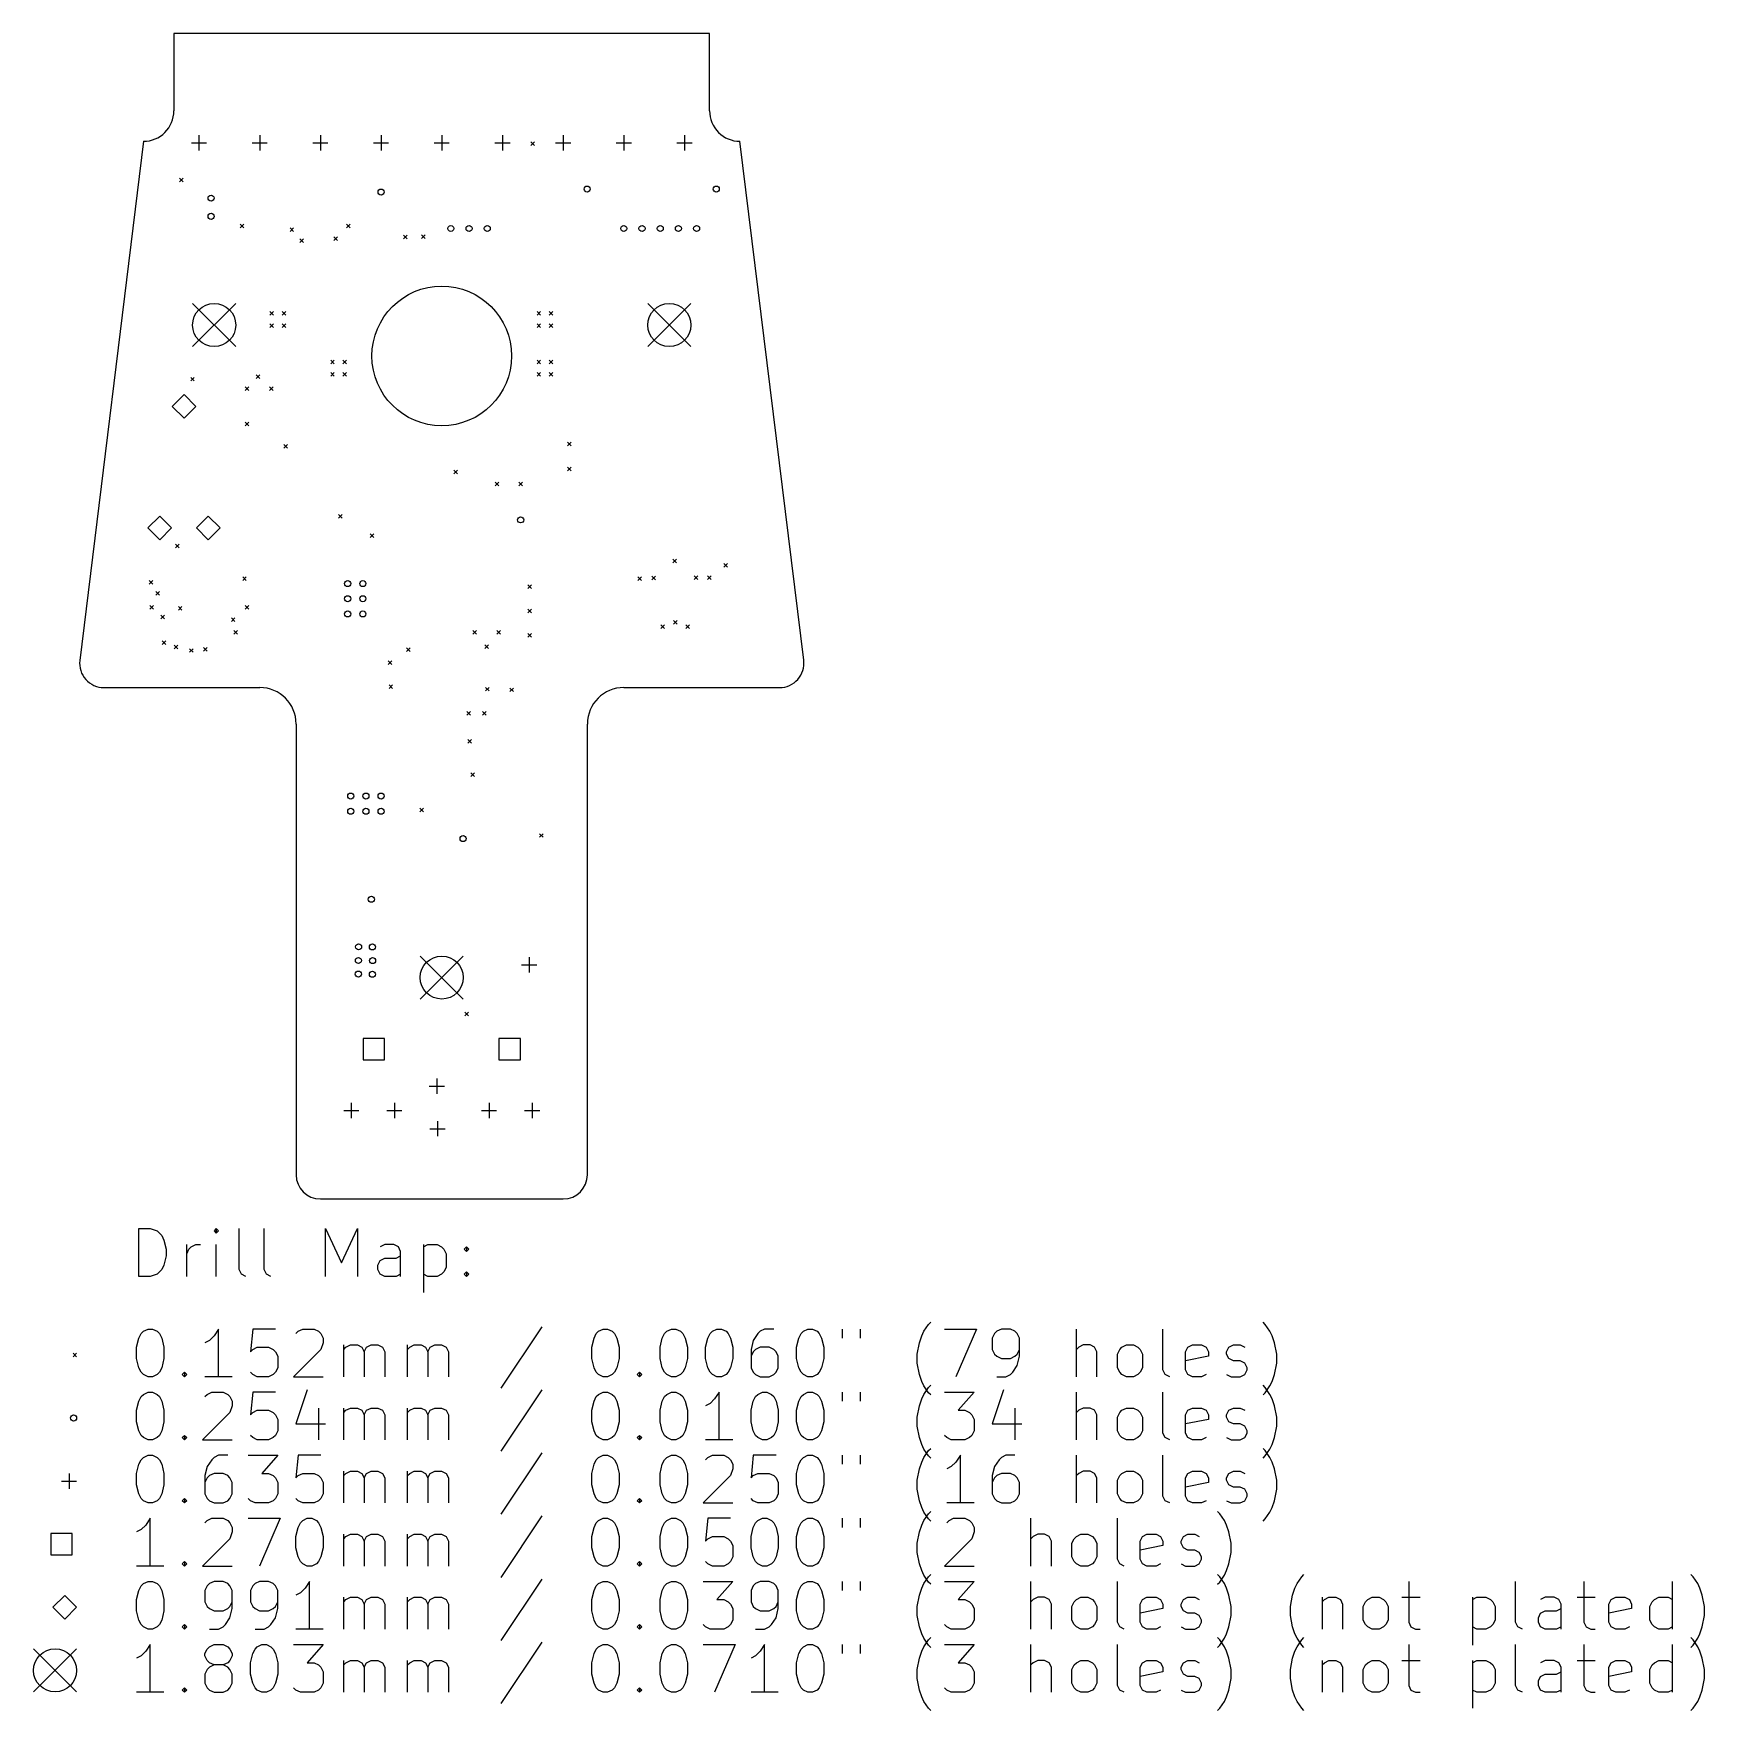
# Model space of a CAD drawing. Extents: x 1.93 to 4.68, y -4.73 to -1.97.
import ezdxf

# ---------------------------------------------------------------- set-up
doc = ezdxf.new("R2010")
doc.units = 0
doc.header["$MEASUREMENT"] = 0
doc.layers.add('BLACK', color=7, linetype='CONTINUOUS')

msp = doc.modelspace()

# ---------------------------------------------------------------- linework, layer by layer
at = {"layer": 'BLACK', "linetype": 'CONTINUOUS'}
for p, q in [((3.0414, -1.9688), (2.1586, -1.9688)), ((2.1586, -1.9688), (2.1586, -2.0963)), ((3.0414, -2.0961), (3.0414, -1.9688)), ((2.1086, -2.1463), (2.0035, -3.0017)), ((2.1875, -2.149), (2.2125, -2.149)), ((2.2, -2.1365), (2.2, -2.1615)), ((2.2875, -2.149), (2.3125, -2.149)), ((2.3, -2.1365), (2.3, -2.1615)), ((2.3875, -2.149), (2.4125, -2.149)), ((2.4, -2.1365), (2.4, -2.1615)), ((2.4875, -2.149), (2.5125, -2.149)), ((2.5, -2.1365), (2.5, -2.1615)), ((2.5875, -2.149), (2.6125, -2.149)), ((2.6, -2.1365), (2.6, -2.1615)), ((2.6875, -2.149), (2.7125, -2.149)), ((2.7, -2.1365), (2.7, -2.1615)), ((2.747, -2.1472), (2.753, -2.1532)), ((2.753, -2.1472), (2.747, -2.1532)), ((2.7875, -2.149), (2.8125, -2.149)), ((2.8, -2.1365), (2.8, -2.1615)), ((2.8875, -2.149), (2.9125, -2.149)), ((2.9, -2.1365), (2.9, -2.1615)), ((2.9875, -2.149), (3.0125, -2.149)), ((3, -2.1365), (3, -2.1615)), ((3.1964, -3.0014), (3.0914, -2.1463)), ((2.168, -2.207), (2.174, -2.213)), ((2.174, -2.207), (2.168, -2.213)), ((2.268, -2.283), (2.274, -2.289)), ((2.274, -2.283), (2.268, -2.289)), ((2.35, -2.289), (2.356, -2.295)), ((2.356, -2.289), (2.35, -2.295)), ((2.443, -2.283), (2.449, -2.289)), ((2.449, -2.283), (2.443, -2.289)), ((2.366, -2.307), (2.372, -2.313)), ((2.372, -2.307), (2.366, -2.313)), ((2.422, -2.304), (2.428, -2.31)), ((2.428, -2.304), (2.422, -2.31)), ((2.537, -2.301), (2.543, -2.307)), ((2.543, -2.301), (2.537, -2.307)), ((2.5665, -2.3005), (2.5725, -2.3065)), ((2.5725, -2.3005), (2.5665, -2.3065)), ((2.1895, -2.4135), (2.2605, -2.4845)), ((2.2605, -2.4135), (2.1895, -2.4845)), ((2.317, -2.427), (2.323, -2.433)), ((2.323, -2.427), (2.317, -2.433)), ((2.337, -2.427), (2.343, -2.433)), ((2.343, -2.427), (2.337, -2.433)), ((2.757, -2.427), (2.763, -2.433)), ((2.763, -2.427), (2.757, -2.433)), ((2.777, -2.427), (2.783, -2.433)), ((2.783, -2.427), (2.777, -2.433)), ((2.9395, -2.4135), (3.0105, -2.4845)), ((3.0105, -2.4135), (2.9395, -2.4845)), ((2.317, -2.447), (2.323, -2.453)), ((2.323, -2.447), (2.317, -2.453)), ((2.337, -2.447), (2.343, -2.453)), ((2.343, -2.447), (2.337, -2.453)), ((2.757, -2.447), (2.763, -2.453)), ((2.763, -2.447), (2.757, -2.453)), ((2.777, -2.447), (2.783, -2.453)), ((2.783, -2.447), (2.777, -2.453)), ((2.417, -2.507), (2.423, -2.513)), ((2.423, -2.507), (2.417, -2.513)), ((2.437, -2.507), (2.443, -2.513)), ((2.443, -2.507), (2.437, -2.513)), ((2.757, -2.507), (2.763, -2.513)), ((2.763, -2.507), (2.757, -2.513)), ((2.777, -2.507), (2.783, -2.513)), ((2.783, -2.507), (2.777, -2.513)), ((2.1863, -2.5352), (2.1923, -2.5412)), ((2.1923, -2.5352), (2.1863, -2.5412)), ((2.294, -2.531), (2.3, -2.537)), ((2.3, -2.531), (2.294, -2.537)), ((2.417, -2.527), (2.423, -2.533)), ((2.423, -2.527), (2.417, -2.533)), ((2.437, -2.527), (2.443, -2.533)), ((2.443, -2.527), (2.437, -2.533)), ((2.757, -2.527), (2.763, -2.533)), ((2.763, -2.527), (2.757, -2.533)), ((2.777, -2.527), (2.783, -2.533)), ((2.783, -2.527), (2.777, -2.533)), ((2.1753, -2.5637), (2.1558, -2.5832)), ((2.1948, -2.5832), (2.1753, -2.5637)), ((2.276, -2.551), (2.282, -2.557)), ((2.282, -2.551), (2.276, -2.557)), ((2.316, -2.551), (2.322, -2.557)), ((2.322, -2.551), (2.316, -2.557)), ((2.1558, -2.5832), (2.1753, -2.6027)), ((2.1753, -2.6027), (2.1948, -2.5832)), ((2.2763, -2.6091), (2.2823, -2.6151)), ((2.2823, -2.6091), (2.2763, -2.6151)), ((2.34, -2.646), (2.346, -2.652)), ((2.346, -2.646), (2.34, -2.652)), ((2.807, -2.6419), (2.813, -2.6479)), ((2.813, -2.6419), (2.807, -2.6479)), ((2.62, -2.688), (2.626, -2.694)), ((2.626, -2.688), (2.62, -2.694)), ((2.807, -2.683), (2.813, -2.689)), ((2.813, -2.683), (2.807, -2.689)), ((2.6881, -2.708), (2.6941, -2.714)), ((2.6941, -2.708), (2.6881, -2.714)), ((2.727, -2.7079), (2.733, -2.7139)), ((2.733, -2.7079), (2.727, -2.7139)), ((2.43, -2.761), (2.436, -2.767)), ((2.436, -2.761), (2.43, -2.767)), ((2.1353, -2.7637), (2.1158, -2.7832)), ((2.1158, -2.7832), (2.1353, -2.8027)), ((2.1548, -2.7832), (2.1353, -2.7637)), ((2.1353, -2.8027), (2.1548, -2.7832)), ((2.2153, -2.7637), (2.1958, -2.7832)), ((2.1958, -2.7832), (2.2153, -2.8027)), ((2.2348, -2.7832), (2.2153, -2.7637)), ((2.2153, -2.8027), (2.2348, -2.7832)), ((2.1613, -2.8102), (2.1673, -2.8162)), ((2.1673, -2.8102), (2.1613, -2.8162)), ((2.482, -2.7931), (2.488, -2.7991)), ((2.488, -2.7931), (2.482, -2.7991)), ((2.981, -2.835), (2.987, -2.841)), ((2.987, -2.835), (2.981, -2.841)), ((3.065, -2.842), (3.071, -2.848)), ((3.071, -2.842), (3.065, -2.848)), ((2.118, -2.87), (2.124, -2.876)), ((2.124, -2.87), (2.118, -2.876)), ((2.272, -2.864), (2.278, -2.87)), ((2.278, -2.864), (2.272, -2.87)), ((2.923, -2.864), (2.929, -2.87)), ((2.929, -2.864), (2.923, -2.87)), ((2.946, -2.863), (2.952, -2.869)), ((2.952, -2.863), (2.946, -2.869)), ((3.016, -2.862), (3.022, -2.868)), ((3.022, -2.862), (3.016, -2.868)), ((3.038, -2.862), (3.044, -2.868)), ((3.044, -2.862), (3.038, -2.868)), ((2.129, -2.888), (2.135, -2.894)), ((2.135, -2.888), (2.129, -2.894)), ((2.742, -2.8771), (2.748, -2.8831)), ((2.748, -2.8771), (2.742, -2.8831)), ((2.119, -2.911), (2.125, -2.917)), ((2.125, -2.911), (2.119, -2.917)), ((2.137, -2.927), (2.143, -2.933)), ((2.143, -2.927), (2.137, -2.933)), ((2.166, -2.9129), (2.172, -2.9189)), ((2.172, -2.9129), (2.166, -2.9189)), ((2.276, -2.911), (2.282, -2.917)), ((2.282, -2.911), (2.276, -2.917)), ((2.742, -2.9169), (2.748, -2.9229)), ((2.748, -2.9169), (2.742, -2.9229)), ((2.2533, -2.9312), (2.2593, -2.9372)), ((2.2593, -2.9312), (2.2533, -2.9372)), ((2.2573, -2.9522), (2.2633, -2.9582)), ((2.2633, -2.9522), (2.2573, -2.9582)), ((2.6514, -2.9521), (2.6574, -2.9581)), ((2.6574, -2.9521), (2.6514, -2.9581)), ((2.6907, -2.9521), (2.6967, -2.9581)), ((2.6967, -2.9521), (2.6907, -2.9581)), ((2.961, -2.943), (2.967, -2.949)), ((2.967, -2.943), (2.961, -2.949)), ((2.982, -2.936), (2.988, -2.942)), ((2.988, -2.936), (2.982, -2.942)), ((3.002, -2.943), (3.008, -2.949)), ((3.008, -2.943), (3.002, -2.949)), ((2.1393, -2.9692), (2.1453, -2.9752)), ((2.1453, -2.9692), (2.1393, -2.9752)), ((2.1593, -2.9762), (2.1653, -2.9822)), ((2.1653, -2.9762), (2.1593, -2.9822)), ((2.1843, -2.9822), (2.1903, -2.9882)), ((2.1903, -2.9822), (2.1843, -2.9882)), ((2.2073, -2.9802), (2.2133, -2.9862)), ((2.2133, -2.9802), (2.2073, -2.9862)), ((2.542, -2.981), (2.548, -2.987)), ((2.548, -2.981), (2.542, -2.987)), ((2.671, -2.976), (2.677, -2.982)), ((2.677, -2.976), (2.671, -2.982)), ((2.742, -2.957), (2.748, -2.963)), ((2.748, -2.957), (2.742, -2.963)), ((2.5119, -3.002), (2.5179, -3.008)), ((2.5179, -3.002), (2.5119, -3.008)), ((2.0433, -3.0463), (2.3, -3.0463)), ((2.5131, -3.042), (2.5191, -3.048)), ((2.5191, -3.042), (2.5131, -3.048)), ((2.672, -3.0459), (2.678, -3.0519)), ((2.678, -3.0459), (2.672, -3.0519)), ((2.712, -3.047), (2.718, -3.053)), ((2.718, -3.047), (2.712, -3.053)), ((2.9, -3.0463), (3.1569, -3.0463)), ((2.6414, -3.0856), (2.6474, -3.0916)), ((2.6474, -3.0856), (2.6414, -3.0916)), ((2.667, -3.0856), (2.673, -3.0916)), ((2.673, -3.0856), (2.667, -3.0916)), ((2.36, -3.1063), (2.36, -3.849)), ((2.84, -3.8488), (2.84, -3.1063)), ((2.643, -3.132), (2.649, -3.138)), ((2.649, -3.132), (2.643, -3.138)), ((2.6481, -3.187), (2.6541, -3.193)), ((2.6541, -3.187), (2.6481, -3.193)), ((2.564, -3.245), (2.57, -3.251)), ((2.57, -3.245), (2.564, -3.251)), ((2.761, -3.287), (2.767, -3.293)), ((2.767, -3.287), (2.761, -3.293)), ((2.5645, -3.4885), (2.6355, -3.5595)), ((2.6355, -3.4885), (2.5645, -3.5595)), ((2.7315, -3.503), (2.7565, -3.503)), ((2.744, -3.4905), (2.744, -3.5155)), ((2.638, -3.581), (2.644, -3.587)), ((2.644, -3.581), (2.638, -3.587)), ((2.5057, -3.6243), (2.4703, -3.6243)), ((2.4703, -3.6243), (2.4703, -3.6597)), ((2.5057, -3.6597), (2.5057, -3.6243)), ((2.7297, -3.6243), (2.6943, -3.6243)), ((2.6943, -3.6243), (2.6943, -3.6597)), ((2.7297, -3.6597), (2.7297, -3.6243)), ((2.4703, -3.6597), (2.5057, -3.6597)), ((2.6943, -3.6597), (2.7297, -3.6597)), ((2.592, -3.6905), (2.592, -3.7155)), ((2.5795, -3.703), (2.6045, -3.703)), ((2.4385, -3.743), (2.4635, -3.743)), ((2.451, -3.7305), (2.451, -3.7555)), ((2.5095, -3.743), (2.5345, -3.743)), ((2.522, -3.7305), (2.522, -3.7555)), ((2.6655, -3.743), (2.6905, -3.743)), ((2.678, -3.7305), (2.678, -3.7555)), ((2.7365, -3.743), (2.7615, -3.743)), ((2.749, -3.7305), (2.749, -3.7555)), ((2.5805, -3.773), (2.6055, -3.773)), ((2.593, -3.7605), (2.593, -3.7855)), ((2.4, -3.8888), (2.8003, -3.8888)), ((2.101, -4.0164), (2.101, -3.9376)), ((2.101, -3.9376), (2.1198, -3.9376)), ((2.1198, -3.9376), (2.131, -3.9414)), ((2.131, -3.9414), (2.1385, -3.9489)), ((2.1385, -3.9489), (2.1423, -3.9564)), ((2.2285, -3.9376), (2.2248, -3.9414)), ((2.2248, -3.9414), (2.2285, -3.9451)), ((2.2323, -3.9414), (2.2285, -3.9376)), ((2.2285, -3.9376), (2.2285, -3.9451)), ((2.2285, -3.9451), (2.2323, -3.9414)), ((2.266, -4.0051), (2.266, -3.9376)), ((2.3073, -4.0051), (2.3073, -3.9376)), ((2.4085, -4.0164), (2.4085, -3.9376)), ((2.4085, -3.9376), (2.4347, -3.9939)), ((2.4347, -3.9939), (2.461, -3.9376)), ((2.461, -3.9376), (2.461, -4.0164)), ((2.1423, -3.9564), (2.146, -3.9714)), ((2.146, -3.9714), (2.146, -3.9826)), ((2.1798, -4.0164), (2.1798, -3.9639)), ((2.1798, -3.9789), (2.1835, -3.9714)), ((2.1835, -3.9714), (2.1873, -3.9676)), ((2.1873, -3.9676), (2.1948, -3.9639)), ((2.1948, -3.9639), (2.2023, -3.9639)), ((2.2285, -4.0164), (2.2285, -3.9639)), ((2.506, -3.9639), (2.4985, -3.9676)), ((2.521, -3.9639), (2.506, -3.9639)), ((2.5285, -3.9676), (2.521, -3.9639)), ((2.5322, -3.9751), (2.5285, -3.9676)), ((2.5322, -4.0164), (2.5322, -3.9751)), ((2.5697, -3.9639), (2.5697, -4.0426)), ((2.5697, -3.9676), (2.5772, -3.9639)), ((2.5772, -3.9639), (2.5922, -3.9639)), ((2.5922, -3.9639), (2.5997, -3.9676)), ((2.5997, -3.9676), (2.6035, -3.9714)), ((2.6035, -3.9714), (2.6072, -3.9789)), ((2.6372, -3.9714), (2.641, -3.9676)), ((2.641, -3.9751), (2.6372, -3.9714)), ((2.641, -3.9676), (2.6447, -3.9714)), ((2.641, -3.9676), (2.641, -3.9751)), ((2.6447, -3.9714), (2.641, -3.9751)), ((2.1385, -4.0051), (2.131, -4.0126)), ((2.1423, -3.9976), (2.1385, -4.0051)), ((2.146, -3.9826), (2.1423, -3.9976)), ((2.2698, -4.0126), (2.266, -4.0051)), ((2.311, -4.0126), (2.3073, -4.0051)), ((2.4947, -3.9976), (2.4985, -3.9901)), ((2.4947, -4.0051), (2.4947, -3.9976)), ((2.4985, -4.0126), (2.4947, -4.0051)), ((2.4985, -3.9901), (2.506, -3.9864)), ((2.506, -3.9864), (2.5247, -3.9864)), ((2.5247, -3.9864), (2.5322, -3.9826)), ((2.6072, -4.0014), (2.6035, -4.0089)), ((2.6072, -3.9789), (2.6072, -4.0014)), ((2.1198, -4.0164), (2.101, -4.0164)), ((2.131, -4.0126), (2.1198, -4.0164)), ((2.2773, -4.0164), (2.2698, -4.0126)), ((2.3185, -4.0164), (2.311, -4.0126)), ((2.506, -4.0164), (2.4985, -4.0126)), ((2.5247, -4.0164), (2.506, -4.0164)), ((2.5322, -4.0126), (2.5247, -4.0164)), ((2.5772, -4.0164), (2.5697, -4.0126)), ((2.5922, -4.0164), (2.5772, -4.0164)), ((2.5997, -4.0126), (2.5922, -4.0164)), ((2.6035, -4.0089), (2.5997, -4.0126)), ((2.6372, -4.0126), (2.641, -4.0089)), ((2.641, -4.0164), (2.6372, -4.0126)), ((2.641, -4.0089), (2.6447, -4.0126)), ((2.641, -4.0089), (2.641, -4.0164)), ((2.6447, -4.0126), (2.641, -4.0164)), ((2.101, -4.118), (2.1048, -4.1105)), ((2.1048, -4.1105), (2.1085, -4.1067)), ((2.1085, -4.1067), (2.116, -4.103)), ((2.116, -4.103), (2.1235, -4.103)), ((2.1235, -4.103), (2.131, -4.1067)), ((2.131, -4.1067), (2.1348, -4.1105)), ((2.1348, -4.1105), (2.1385, -4.118)), ((2.2248, -4.1142), (2.2173, -4.1217)), ((2.2323, -4.103), (2.2248, -4.1142)), ((2.2323, -4.1817), (2.2323, -4.103)), ((2.2885, -4.103), (2.2848, -4.1405)), ((2.326, -4.103), (2.2885, -4.103)), ((2.3597, -4.1105), (2.3635, -4.1067)), ((2.3635, -4.1067), (2.371, -4.103)), ((2.371, -4.103), (2.3897, -4.103)), ((2.3897, -4.103), (2.3972, -4.1067)), ((2.3972, -4.1067), (2.401, -4.1105)), ((2.401, -4.1105), (2.4047, -4.118)), ((2.7647, -4.0992), (2.6972, -4.2005)), ((2.8509, -4.118), (2.8547, -4.1105)), ((2.8547, -4.1105), (2.8584, -4.1067)), ((2.8584, -4.1067), (2.8659, -4.103)), ((2.8659, -4.103), (2.8734, -4.103)), ((2.8734, -4.103), (2.8809, -4.1067)), ((2.8809, -4.1067), (2.8847, -4.1105)), ((2.8847, -4.1105), (2.8884, -4.118)), ((2.9634, -4.118), (2.9672, -4.1105)), ((2.9672, -4.1105), (2.9709, -4.1067)), ((2.9709, -4.1067), (2.9784, -4.103)), ((2.9784, -4.103), (2.9859, -4.103)), ((2.9859, -4.103), (2.9934, -4.1067)), ((2.9934, -4.1067), (2.9972, -4.1105)), ((2.9972, -4.1105), (3.0009, -4.118)), ((3.0384, -4.118), (3.0422, -4.1105)), ((3.0422, -4.1105), (3.0459, -4.1067)), ((3.0459, -4.1067), (3.0534, -4.103)), ((3.0534, -4.103), (3.0609, -4.103)), ((3.0609, -4.103), (3.0684, -4.1067)), ((3.0684, -4.1067), (3.0722, -4.1105)), ((3.0722, -4.1105), (3.0759, -4.118)), ((3.1209, -4.1105), (3.1134, -4.1217)), ((3.1246, -4.1067), (3.1209, -4.1105)), ((3.1321, -4.103), (3.1246, -4.1067)), ((3.1471, -4.103), (3.1321, -4.103)), ((3.1884, -4.118), (3.1921, -4.1105)), ((3.1921, -4.1105), (3.1959, -4.1067)), ((3.1959, -4.1067), (3.2034, -4.103)), ((3.2034, -4.103), (3.2109, -4.103)), ((3.2109, -4.103), (3.2184, -4.1067)), ((3.2184, -4.1067), (3.2221, -4.1105)), ((3.2221, -4.1105), (3.2259, -4.118)), ((3.2596, -4.103), (3.2596, -4.118)), ((3.2896, -4.103), (3.2896, -4.118)), ((3.3871, -4.1255), (3.3909, -4.1142)), ((3.3909, -4.1142), (3.3946, -4.1067)), ((3.3946, -4.1067), (3.4021, -4.0955)), ((3.4021, -4.0955), (3.4059, -4.0917)), ((3.4284, -4.103), (3.4809, -4.103)), ((3.4809, -4.103), (3.4471, -4.1817)), ((3.5109, -4.1105), (3.5071, -4.118)), ((3.5146, -4.1067), (3.5109, -4.1105)), ((3.5221, -4.103), (3.5146, -4.1067)), ((3.5371, -4.103), (3.5221, -4.103)), ((3.5446, -4.1067), (3.5371, -4.103)), ((3.5483, -4.1105), (3.5446, -4.1067)), ((3.5521, -4.118), (3.5483, -4.1105)), ((3.6458, -4.1817), (3.6458, -4.103)), ((3.7883, -4.1705), (3.7883, -4.103)), ((3.957, -4.0955), (3.9533, -4.0917)), ((3.9645, -4.1067), (3.957, -4.0955)), ((3.9683, -4.1142), (3.9645, -4.1067)), ((3.972, -4.1255), (3.9683, -4.1142)), ((1.9924, -4.1427), (1.9984, -4.1487)), ((1.9984, -4.1427), (1.9924, -4.1487)), ((2.0973, -4.133), (2.101, -4.118)), ((2.0973, -4.1517), (2.0973, -4.133)), ((2.1385, -4.118), (2.1423, -4.133)), ((2.1423, -4.133), (2.1423, -4.1517)), ((2.2173, -4.1217), (2.2098, -4.1255)), ((2.2848, -4.1405), (2.2885, -4.1367)), ((2.2885, -4.1367), (2.296, -4.133)), ((2.296, -4.133), (2.3147, -4.133)), ((2.3147, -4.133), (2.3222, -4.1367)), ((2.3222, -4.1367), (2.326, -4.1405)), ((2.326, -4.1405), (2.3297, -4.148)), ((2.401, -4.1367), (2.356, -4.1817)), ((2.4047, -4.1255), (2.401, -4.1367)), ((2.4047, -4.118), (2.4047, -4.1255)), ((2.4385, -4.1817), (2.4385, -4.1292)), ((2.4385, -4.1367), (2.4422, -4.133)), ((2.4422, -4.133), (2.4497, -4.1292)), ((2.4497, -4.1292), (2.461, -4.1292)), ((2.461, -4.1292), (2.4685, -4.133)), ((2.4685, -4.133), (2.4722, -4.1405)), ((2.4722, -4.1405), (2.476, -4.133)), ((2.4722, -4.1405), (2.4722, -4.1817)), ((2.476, -4.133), (2.4835, -4.1292)), ((2.4835, -4.1292), (2.4947, -4.1292)), ((2.4947, -4.1292), (2.5022, -4.133)), ((2.5022, -4.133), (2.506, -4.1405)), ((2.506, -4.1405), (2.506, -4.1817)), ((2.5435, -4.1817), (2.5435, -4.1292)), ((2.5435, -4.1367), (2.5472, -4.133)), ((2.5472, -4.133), (2.5547, -4.1292)), ((2.5547, -4.1292), (2.566, -4.1292)), ((2.566, -4.1292), (2.5735, -4.133)), ((2.5735, -4.133), (2.5772, -4.1405)), ((2.5772, -4.1405), (2.581, -4.133)), ((2.5772, -4.1405), (2.5772, -4.1817)), ((2.581, -4.133), (2.5885, -4.1292)), ((2.5885, -4.1292), (2.5997, -4.1292)), ((2.5997, -4.1292), (2.6072, -4.133)), ((2.6072, -4.133), (2.611, -4.1405)), ((2.611, -4.1405), (2.611, -4.1817)), ((2.8472, -4.133), (2.8509, -4.118)), ((2.8472, -4.1517), (2.8472, -4.133)), ((2.8884, -4.118), (2.8922, -4.133)), ((2.8922, -4.133), (2.8922, -4.1517)), ((2.9597, -4.133), (2.9634, -4.118)), ((2.9597, -4.1517), (2.9597, -4.133)), ((3.0009, -4.118), (3.0047, -4.133)), ((3.0047, -4.133), (3.0047, -4.1517)), ((3.0347, -4.133), (3.0384, -4.118)), ((3.0347, -4.1517), (3.0347, -4.133)), ((3.0759, -4.118), (3.0797, -4.133)), ((3.0797, -4.133), (3.0797, -4.1517)), ((3.1134, -4.1217), (3.1097, -4.1367)), ((3.1097, -4.1367), (3.1097, -4.1667)), ((3.1134, -4.1405), (3.1097, -4.148)), ((3.1171, -4.1367), (3.1134, -4.1405)), ((3.1246, -4.133), (3.1171, -4.1367)), ((3.1396, -4.133), (3.1246, -4.133)), ((3.1471, -4.1367), (3.1396, -4.133)), ((3.1509, -4.1405), (3.1471, -4.1367)), ((3.1546, -4.148), (3.1509, -4.1405)), ((3.1846, -4.133), (3.1884, -4.118)), ((3.1846, -4.1517), (3.1846, -4.133)), ((3.2259, -4.118), (3.2296, -4.133)), ((3.2296, -4.133), (3.2296, -4.1517)), ((3.3834, -4.1442), (3.3871, -4.1255)), ((3.5071, -4.118), (3.5071, -4.1367)), ((3.5071, -4.1367), (3.5109, -4.1442)), ((3.5483, -4.1442), (3.5521, -4.1367)), ((3.5521, -4.148), (3.5521, -4.118)), ((3.6496, -4.133), (3.6458, -4.1367)), ((3.6571, -4.1292), (3.6496, -4.133)), ((3.6683, -4.1292), (3.6571, -4.1292)), ((3.6758, -4.133), (3.6683, -4.1292)), ((3.6796, -4.1405), (3.6758, -4.133)), ((3.6796, -4.1817), (3.6796, -4.1405)), ((3.7133, -4.1442), (3.7171, -4.1367)), ((3.7171, -4.1367), (3.7208, -4.133)), ((3.7208, -4.133), (3.7283, -4.1292)), ((3.7283, -4.1292), (3.7396, -4.1292)), ((3.7396, -4.1292), (3.7471, -4.133)), ((3.7471, -4.133), (3.7508, -4.1367)), ((3.7508, -4.1367), (3.7546, -4.1442)), ((3.8258, -4.1405), (3.8296, -4.133)), ((3.8258, -4.1705), (3.8258, -4.1405)), ((3.8296, -4.133), (3.8371, -4.1292)), ((3.8371, -4.1292), (3.8521, -4.1292)), ((3.8521, -4.1292), (3.8596, -4.133)), ((3.8596, -4.133), (3.8633, -4.1405)), ((3.8633, -4.1405), (3.8633, -4.148)), ((3.8933, -4.1405), (3.8971, -4.133)), ((3.8933, -4.1442), (3.8933, -4.1405)), ((3.8971, -4.133), (3.9046, -4.1292)), ((3.9046, -4.1292), (3.9158, -4.1292)), ((3.9158, -4.1292), (3.9233, -4.133)), ((3.9758, -4.1442), (3.972, -4.1255)), ((2.101, -4.1667), (2.0973, -4.1517)), ((2.1048, -4.1742), (2.101, -4.1667)), ((2.1385, -4.1667), (2.1348, -4.1742)), ((2.1423, -4.1517), (2.1385, -4.1667)), ((2.3297, -4.1667), (2.326, -4.1742)), ((2.3297, -4.148), (2.3297, -4.1667)), ((2.8509, -4.1667), (2.8472, -4.1517)), ((2.8547, -4.1742), (2.8509, -4.1667)), ((2.8884, -4.1667), (2.8847, -4.1742)), ((2.8922, -4.1517), (2.8884, -4.1667)), ((2.9634, -4.1667), (2.9597, -4.1517)), ((2.9672, -4.1742), (2.9634, -4.1667)), ((3.0009, -4.1667), (2.9972, -4.1742)), ((3.0047, -4.1517), (3.0009, -4.1667)), ((3.0384, -4.1667), (3.0347, -4.1517)), ((3.0422, -4.1742), (3.0384, -4.1667)), ((3.0759, -4.1667), (3.0722, -4.1742)), ((3.0797, -4.1517), (3.0759, -4.1667)), ((3.1097, -4.1667), (3.1134, -4.1742)), ((3.1509, -4.1742), (3.1546, -4.1667)), ((3.1546, -4.1667), (3.1546, -4.148)), ((3.1884, -4.1667), (3.1846, -4.1517)), ((3.1921, -4.1742), (3.1884, -4.1667)), ((3.2259, -4.1667), (3.2221, -4.1742)), ((3.2296, -4.1517), (3.2259, -4.1667)), ((3.3834, -4.1592), (3.3834, -4.1442)), ((3.3871, -4.178), (3.3834, -4.1592)), ((3.5109, -4.1442), (3.5146, -4.148)), ((3.5146, -4.148), (3.5221, -4.1517)), ((3.5221, -4.1517), (3.5371, -4.1517)), ((3.5371, -4.1517), (3.5446, -4.148)), ((3.5408, -4.1742), (3.5483, -4.163)), ((3.5446, -4.148), (3.5483, -4.1442)), ((3.5483, -4.163), (3.5521, -4.148)), ((3.7133, -4.1667), (3.7133, -4.1442)), ((3.7171, -4.1742), (3.7133, -4.1667)), ((3.7546, -4.1667), (3.7508, -4.1742)), ((3.7546, -4.1442), (3.7546, -4.1667)), ((3.7921, -4.178), (3.7883, -4.1705)), ((3.8633, -4.148), (3.8258, -4.1555)), ((3.8296, -4.178), (3.8258, -4.1705)), ((3.8971, -4.1517), (3.8933, -4.1442)), ((3.9046, -4.1555), (3.8971, -4.1517)), ((3.9158, -4.1555), (3.9046, -4.1555)), ((3.9233, -4.1592), (3.9158, -4.1555)), ((3.927, -4.1667), (3.9233, -4.1592)), ((3.9233, -4.178), (3.927, -4.1705)), ((3.927, -4.1705), (3.927, -4.1667)), ((3.972, -4.178), (3.9758, -4.1592)), ((3.9758, -4.1592), (3.9758, -4.1442)), ((2.1085, -4.178), (2.1048, -4.1742)), ((2.116, -4.1817), (2.1085, -4.178)), ((2.1235, -4.1817), (2.116, -4.1817)), ((2.131, -4.178), (2.1235, -4.1817)), ((2.1348, -4.1742), (2.131, -4.178)), ((2.1723, -4.178), (2.176, -4.1742)), ((2.176, -4.1817), (2.1723, -4.178)), ((2.176, -4.1742), (2.1798, -4.178)), ((2.176, -4.1742), (2.176, -4.1817)), ((2.1798, -4.178), (2.176, -4.1817)), ((2.2548, -4.1817), (2.2098, -4.1817)), ((2.2885, -4.178), (2.2848, -4.1742)), ((2.296, -4.1817), (2.2885, -4.178)), ((2.3147, -4.1817), (2.296, -4.1817)), ((2.3222, -4.178), (2.3147, -4.1817)), ((2.326, -4.1742), (2.3222, -4.178)), ((2.356, -4.1817), (2.4047, -4.1817)), ((2.8584, -4.178), (2.8547, -4.1742)), ((2.8659, -4.1817), (2.8584, -4.178)), ((2.8734, -4.1817), (2.8659, -4.1817)), ((2.8809, -4.178), (2.8734, -4.1817)), ((2.8847, -4.1742), (2.8809, -4.178)), ((2.9222, -4.178), (2.9259, -4.1742)), ((2.9259, -4.1817), (2.9222, -4.178)), ((2.9259, -4.1742), (2.9297, -4.178)), ((2.9259, -4.1742), (2.9259, -4.1817)), ((2.9297, -4.178), (2.9259, -4.1817)), ((2.9709, -4.178), (2.9672, -4.1742)), ((2.9784, -4.1817), (2.9709, -4.178)), ((2.9859, -4.1817), (2.9784, -4.1817)), ((2.9934, -4.178), (2.9859, -4.1817)), ((2.9972, -4.1742), (2.9934, -4.178)), ((3.0459, -4.178), (3.0422, -4.1742)), ((3.0534, -4.1817), (3.0459, -4.178)), ((3.0609, -4.1817), (3.0534, -4.1817)), ((3.0684, -4.178), (3.0609, -4.1817)), ((3.0722, -4.1742), (3.0684, -4.178)), ((3.1134, -4.1742), (3.1171, -4.178)), ((3.1171, -4.178), (3.1246, -4.1817)), ((3.1246, -4.1817), (3.1396, -4.1817)), ((3.1396, -4.1817), (3.1471, -4.178)), ((3.1471, -4.178), (3.1509, -4.1742)), ((3.1959, -4.178), (3.1921, -4.1742)), ((3.2034, -4.1817), (3.1959, -4.178)), ((3.2109, -4.1817), (3.2034, -4.1817)), ((3.2184, -4.178), (3.2109, -4.1817)), ((3.2221, -4.1742), (3.2184, -4.178)), ((3.3909, -4.1892), (3.3871, -4.178)), ((3.3946, -4.1967), (3.3909, -4.1892)), ((3.4021, -4.208), (3.3946, -4.1967)), ((3.4021, -4.1994), (3.4059, -4.1957)), ((3.5146, -4.1817), (3.5296, -4.1817)), ((3.5296, -4.1817), (3.5371, -4.178)), ((3.5371, -4.178), (3.5408, -4.1742)), ((3.7208, -4.178), (3.7171, -4.1742)), ((3.7283, -4.1817), (3.7208, -4.178)), ((3.7396, -4.1817), (3.7283, -4.1817)), ((3.7471, -4.178), (3.7396, -4.1817)), ((3.7508, -4.1742), (3.7471, -4.178)), ((3.7996, -4.1817), (3.7921, -4.178)), ((3.8371, -4.1817), (3.8296, -4.178)), ((3.8521, -4.1817), (3.8371, -4.1817)), ((3.8596, -4.178), (3.8521, -4.1817)), ((3.8933, -4.178), (3.9008, -4.1817)), ((3.9008, -4.1817), (3.9158, -4.1817)), ((3.9158, -4.1817), (3.9233, -4.178)), ((3.957, -4.1994), (3.9533, -4.1957)), ((3.957, -4.208), (3.9645, -4.1967)), ((3.9645, -4.1967), (3.9683, -4.1892)), ((3.9683, -4.1892), (3.972, -4.178)), ((2.0973, -4.2369), (2.101, -4.2219)), ((2.101, -4.2219), (2.1048, -4.2144)), ((2.1048, -4.2144), (2.1085, -4.2107)), ((2.1085, -4.2107), (2.116, -4.2069)), ((2.116, -4.2069), (2.1235, -4.2069)), ((2.1235, -4.2069), (2.131, -4.2107)), ((2.131, -4.2107), (2.1348, -4.2144)), ((2.1348, -4.2144), (2.1385, -4.2219)), ((2.1385, -4.2219), (2.1423, -4.2369)), ((2.2098, -4.2144), (2.2135, -4.2107)), ((2.2135, -4.2107), (2.221, -4.2069)), ((2.221, -4.2069), (2.2398, -4.2069)), ((2.2398, -4.2069), (2.2473, -4.2107)), ((2.2473, -4.2107), (2.251, -4.2144)), ((2.251, -4.2144), (2.2548, -4.2219)), ((2.2548, -4.2219), (2.2548, -4.2294)), ((2.2885, -4.2069), (2.2848, -4.2444)), ((2.326, -4.2069), (2.2885, -4.2069)), ((2.3785, -4.2032), (2.3597, -4.2594)), ((2.7647, -4.2032), (2.6972, -4.3044)), ((2.8472, -4.2369), (2.8509, -4.2219)), ((2.8509, -4.2219), (2.8547, -4.2144)), ((2.8547, -4.2144), (2.8584, -4.2107)), ((2.8584, -4.2107), (2.8659, -4.2069)), ((2.8659, -4.2069), (2.8734, -4.2069)), ((2.8734, -4.2069), (2.8809, -4.2107)), ((2.8809, -4.2107), (2.8847, -4.2144)), ((2.8847, -4.2144), (2.8884, -4.2219)), ((2.8884, -4.2219), (2.8922, -4.2369)), ((2.9597, -4.2369), (2.9634, -4.2219)), ((2.9634, -4.2219), (2.9672, -4.2144)), ((2.9672, -4.2144), (2.9709, -4.2107)), ((2.9709, -4.2107), (2.9784, -4.2069)), ((2.9784, -4.2069), (2.9859, -4.2069)), ((2.9859, -4.2069), (2.9934, -4.2107)), ((2.9934, -4.2107), (2.9972, -4.2144)), ((2.9972, -4.2144), (3.0009, -4.2219)), ((3.0009, -4.2219), (3.0047, -4.2369)), ((3.0422, -4.2257), (3.0347, -4.2294)), ((3.0497, -4.2182), (3.0422, -4.2257)), ((3.0572, -4.2069), (3.0497, -4.2182)), ((3.0572, -4.2857), (3.0572, -4.2069)), ((3.1097, -4.2369), (3.1134, -4.2219)), ((3.1134, -4.2219), (3.1171, -4.2144)), ((3.1171, -4.2144), (3.1209, -4.2107)), ((3.1209, -4.2107), (3.1284, -4.2069)), ((3.1284, -4.2069), (3.1359, -4.2069)), ((3.1359, -4.2069), (3.1434, -4.2107)), ((3.1434, -4.2107), (3.1471, -4.2144)), ((3.1471, -4.2144), (3.1509, -4.2219)), ((3.1509, -4.2219), (3.1546, -4.2369)), ((3.1846, -4.2369), (3.1884, -4.2219)), ((3.1884, -4.2219), (3.1921, -4.2144)), ((3.1921, -4.2144), (3.1959, -4.2107)), ((3.1959, -4.2107), (3.2034, -4.2069)), ((3.2034, -4.2069), (3.2109, -4.2069)), ((3.2109, -4.2069), (3.2184, -4.2107)), ((3.2184, -4.2107), (3.2221, -4.2144)), ((3.2221, -4.2144), (3.2259, -4.2219)), ((3.2259, -4.2219), (3.2296, -4.2369)), ((3.2596, -4.2069), (3.2596, -4.2219)), ((3.2896, -4.2069), (3.2896, -4.2219)), ((3.3871, -4.2294), (3.3909, -4.2182)), ((3.3909, -4.2182), (3.3946, -4.2107)), ((3.3946, -4.2107), (3.4021, -4.1994)), ((3.4059, -4.2117), (3.4021, -4.208)), ((3.4284, -4.2069), (3.4771, -4.2069)), ((3.4771, -4.2069), (3.4509, -4.2369)), ((3.5258, -4.2032), (3.5071, -4.2594)), ((3.6458, -4.2857), (3.6458, -4.2069)), ((3.7883, -4.2744), (3.7883, -4.2069)), ((3.9533, -4.2117), (3.957, -4.208)), ((3.9645, -4.2107), (3.957, -4.1994)), ((3.9683, -4.2182), (3.9645, -4.2107)), ((3.972, -4.2294), (3.9683, -4.2182)), ((2.0973, -4.2557), (2.0973, -4.2369)), ((2.1423, -4.2369), (2.1423, -4.2557)), ((2.251, -4.2407), (2.206, -4.2857)), ((2.2548, -4.2294), (2.251, -4.2407)), ((2.2848, -4.2444), (2.2885, -4.2407)), ((2.2885, -4.2407), (2.296, -4.2369)), ((2.296, -4.2369), (2.3147, -4.2369)), ((2.3147, -4.2369), (2.3222, -4.2407)), ((2.3222, -4.2407), (2.326, -4.2444)), ((2.326, -4.2444), (2.3297, -4.2519)), ((2.3297, -4.2519), (2.3297, -4.2707)), ((2.3972, -4.2332), (2.3972, -4.2857)), ((2.4385, -4.2857), (2.4385, -4.2332)), ((2.4385, -4.2407), (2.4422, -4.2369)), ((2.4422, -4.2369), (2.4497, -4.2332)), ((2.4497, -4.2332), (2.461, -4.2332)), ((2.461, -4.2332), (2.4685, -4.2369)), ((2.4685, -4.2369), (2.4722, -4.2444)), ((2.4722, -4.2444), (2.476, -4.2369)), ((2.4722, -4.2444), (2.4722, -4.2857)), ((2.476, -4.2369), (2.4835, -4.2332)), ((2.4835, -4.2332), (2.4947, -4.2332)), ((2.4947, -4.2332), (2.5022, -4.2369)), ((2.5022, -4.2369), (2.506, -4.2444)), ((2.506, -4.2444), (2.506, -4.2857)), ((2.5435, -4.2857), (2.5435, -4.2332)), ((2.5435, -4.2407), (2.5472, -4.2369)), ((2.5472, -4.2369), (2.5547, -4.2332)), ((2.5547, -4.2332), (2.566, -4.2332)), ((2.566, -4.2332), (2.5735, -4.2369)), ((2.5735, -4.2369), (2.5772, -4.2444)), ((2.5772, -4.2444), (2.581, -4.2369)), ((2.5772, -4.2444), (2.5772, -4.2857)), ((2.581, -4.2369), (2.5885, -4.2332)), ((2.5885, -4.2332), (2.5997, -4.2332)), ((2.5997, -4.2332), (2.6072, -4.2369)), ((2.6072, -4.2369), (2.611, -4.2444)), ((2.611, -4.2444), (2.611, -4.2857)), ((2.8472, -4.2557), (2.8472, -4.2369)), ((2.8922, -4.2369), (2.8922, -4.2557)), ((2.9597, -4.2557), (2.9597, -4.2369)), ((3.0047, -4.2369), (3.0047, -4.2557)), ((3.1097, -4.2557), (3.1097, -4.2369)), ((3.1546, -4.2369), (3.1546, -4.2557)), ((3.1846, -4.2557), (3.1846, -4.2369)), ((3.2296, -4.2369), (3.2296, -4.2557)), ((3.3834, -4.2482), (3.3871, -4.2294)), ((3.3834, -4.2632), (3.3834, -4.2482)), ((3.4509, -4.2369), (3.4621, -4.2369)), ((3.4621, -4.2369), (3.4696, -4.2407)), ((3.4696, -4.2407), (3.4734, -4.2444)), ((3.4734, -4.2444), (3.4771, -4.2519)), ((3.4771, -4.2519), (3.4771, -4.2707)), ((3.5446, -4.2332), (3.5446, -4.2857)), ((3.6496, -4.2369), (3.6458, -4.2407)), ((3.6571, -4.2332), (3.6496, -4.2369)), ((3.6683, -4.2332), (3.6571, -4.2332)), ((3.6758, -4.2369), (3.6683, -4.2332)), ((3.6796, -4.2444), (3.6758, -4.2369)), ((3.6796, -4.2857), (3.6796, -4.2444)), ((3.7133, -4.2482), (3.7171, -4.2407)), ((3.7133, -4.2707), (3.7133, -4.2482)), ((3.7171, -4.2407), (3.7208, -4.2369)), ((3.7208, -4.2369), (3.7283, -4.2332)), ((3.7283, -4.2332), (3.7396, -4.2332)), ((3.7396, -4.2332), (3.7471, -4.2369)), ((3.7471, -4.2369), (3.7508, -4.2407)), ((3.7508, -4.2407), (3.7546, -4.2482)), ((3.7546, -4.2482), (3.7546, -4.2707)), ((3.8258, -4.2444), (3.8296, -4.2369)), ((3.8258, -4.2744), (3.8258, -4.2444)), ((3.8633, -4.2519), (3.8258, -4.2594)), ((3.8296, -4.2369), (3.8371, -4.2332)), ((3.8371, -4.2332), (3.8521, -4.2332)), ((3.8521, -4.2332), (3.8596, -4.2369)), ((3.8596, -4.2369), (3.8633, -4.2444)), ((3.8633, -4.2444), (3.8633, -4.2519)), ((3.8933, -4.2444), (3.8971, -4.2369)), ((3.8933, -4.2482), (3.8933, -4.2444)), ((3.8971, -4.2557), (3.8933, -4.2482)), ((3.8971, -4.2369), (3.9046, -4.2332)), ((3.9046, -4.2332), (3.9158, -4.2332)), ((3.9158, -4.2332), (3.9233, -4.2369)), ((3.9758, -4.2482), (3.972, -4.2294)), ((3.9758, -4.2632), (3.9758, -4.2482)), ((2.101, -4.2707), (2.0973, -4.2557)), ((2.1048, -4.2782), (2.101, -4.2707)), ((2.1085, -4.2819), (2.1048, -4.2782)), ((2.116, -4.2857), (2.1085, -4.2819)), ((2.131, -4.2819), (2.1235, -4.2857)), ((2.1348, -4.2782), (2.131, -4.2819)), ((2.1385, -4.2707), (2.1348, -4.2782)), ((2.1423, -4.2557), (2.1385, -4.2707)), ((2.1723, -4.2819), (2.176, -4.2782)), ((2.176, -4.2857), (2.1723, -4.2819)), ((2.176, -4.2782), (2.1798, -4.2819)), ((2.176, -4.2782), (2.176, -4.2857)), ((2.1798, -4.2819), (2.176, -4.2857)), ((2.2885, -4.2819), (2.2848, -4.2782)), ((2.296, -4.2857), (2.2885, -4.2819)), ((2.3222, -4.2819), (2.3147, -4.2857)), ((2.326, -4.2782), (2.3222, -4.2819)), ((2.3297, -4.2707), (2.326, -4.2782)), ((2.3597, -4.2594), (2.4085, -4.2594)), ((2.8509, -4.2707), (2.8472, -4.2557)), ((2.8547, -4.2782), (2.8509, -4.2707)), ((2.8584, -4.2819), (2.8547, -4.2782)), ((2.8659, -4.2857), (2.8584, -4.2819)), ((2.8809, -4.2819), (2.8734, -4.2857)), ((2.8847, -4.2782), (2.8809, -4.2819)), ((2.8884, -4.2707), (2.8847, -4.2782)), ((2.8922, -4.2557), (2.8884, -4.2707)), ((2.9222, -4.2819), (2.9259, -4.2782)), ((2.9259, -4.2857), (2.9222, -4.2819)), ((2.9259, -4.2782), (2.9297, -4.2819)), ((2.9259, -4.2782), (2.9259, -4.2857)), ((2.9297, -4.2819), (2.9259, -4.2857)), ((2.9634, -4.2707), (2.9597, -4.2557)), ((2.9672, -4.2782), (2.9634, -4.2707)), ((2.9709, -4.2819), (2.9672, -4.2782)), ((2.9784, -4.2857), (2.9709, -4.2819)), ((2.9934, -4.2819), (2.9859, -4.2857)), ((2.9972, -4.2782), (2.9934, -4.2819)), ((3.0009, -4.2707), (2.9972, -4.2782)), ((3.0047, -4.2557), (3.0009, -4.2707)), ((3.1134, -4.2707), (3.1097, -4.2557)), ((3.1171, -4.2782), (3.1134, -4.2707)), ((3.1209, -4.2819), (3.1171, -4.2782)), ((3.1284, -4.2857), (3.1209, -4.2819)), ((3.1434, -4.2819), (3.1359, -4.2857)), ((3.1471, -4.2782), (3.1434, -4.2819)), ((3.1509, -4.2707), (3.1471, -4.2782)), ((3.1546, -4.2557), (3.1509, -4.2707)), ((3.1884, -4.2707), (3.1846, -4.2557)), ((3.1921, -4.2782), (3.1884, -4.2707)), ((3.1959, -4.2819), (3.1921, -4.2782)), ((3.2034, -4.2857), (3.1959, -4.2819)), ((3.2184, -4.2819), (3.2109, -4.2857)), ((3.2221, -4.2782), (3.2184, -4.2819)), ((3.2259, -4.2707), (3.2221, -4.2782)), ((3.2296, -4.2557), (3.2259, -4.2707)), ((3.3871, -4.2819), (3.3834, -4.2632)), ((3.3909, -4.2932), (3.3871, -4.2819)), ((3.4321, -4.2819), (3.4284, -4.2782)), ((3.4396, -4.2857), (3.4321, -4.2819)), ((3.4696, -4.2819), (3.4621, -4.2857)), ((3.4734, -4.2782), (3.4696, -4.2819)), ((3.4771, -4.2707), (3.4734, -4.2782)), ((3.5071, -4.2594), (3.5558, -4.2594)), ((3.7171, -4.2782), (3.7133, -4.2707)), ((3.7208, -4.2819), (3.7171, -4.2782)), ((3.7283, -4.2857), (3.7208, -4.2819)), ((3.7471, -4.2819), (3.7396, -4.2857)), ((3.7508, -4.2782), (3.7471, -4.2819)), ((3.7546, -4.2707), (3.7508, -4.2782)), ((3.7921, -4.2819), (3.7883, -4.2744)), ((3.7996, -4.2857), (3.7921, -4.2819)), ((3.8296, -4.2819), (3.8258, -4.2744)), ((3.8371, -4.2857), (3.8296, -4.2819)), ((3.8596, -4.2819), (3.8521, -4.2857)), ((3.8933, -4.2819), (3.9008, -4.2857)), ((3.9046, -4.2594), (3.8971, -4.2557)), ((3.9158, -4.2594), (3.9046, -4.2594)), ((3.9233, -4.2632), (3.9158, -4.2594)), ((3.9158, -4.2857), (3.9233, -4.2819)), ((3.927, -4.2707), (3.9233, -4.2632)), ((3.9233, -4.2819), (3.927, -4.2744)), ((3.927, -4.2744), (3.927, -4.2707)), ((3.9683, -4.2932), (3.972, -4.2819)), ((3.972, -4.2819), (3.9758, -4.2632)), ((2.1235, -4.2857), (2.116, -4.2857)), ((2.206, -4.2857), (2.2548, -4.2857)), ((2.3147, -4.2857), (2.296, -4.2857)), ((2.7647, -4.3071), (2.6972, -4.4083)), ((2.8734, -4.2857), (2.8659, -4.2857)), ((2.9859, -4.2857), (2.9784, -4.2857)), ((3.0797, -4.2857), (3.0347, -4.2857)), ((3.1359, -4.2857), (3.1284, -4.2857)), ((3.2109, -4.2857), (3.2034, -4.2857)), ((3.3946, -4.3007), (3.3909, -4.2932)), ((3.4021, -4.3119), (3.3946, -4.3007)), ((3.3946, -4.3146), (3.4021, -4.3034)), ((3.4021, -4.3034), (3.4059, -4.2996)), ((3.4621, -4.2857), (3.4396, -4.2857)), ((3.7396, -4.2857), (3.7283, -4.2857)), ((3.8521, -4.2857), (3.8371, -4.2857)), ((3.9008, -4.2857), (3.9158, -4.2857)), ((3.957, -4.3034), (3.9533, -4.2996)), ((3.957, -4.3119), (3.9645, -4.3007)), ((3.9645, -4.3146), (3.957, -4.3034)), ((3.9645, -4.3007), (3.9683, -4.2932)), ((2.0973, -4.3409), (2.101, -4.3259)), ((2.101, -4.3259), (2.1048, -4.3184)), ((2.1048, -4.3184), (2.1085, -4.3146)), ((2.1085, -4.3146), (2.116, -4.3109)), ((2.116, -4.3109), (2.1235, -4.3109)), ((2.1235, -4.3109), (2.131, -4.3146)), ((2.131, -4.3146), (2.1348, -4.3184)), ((2.1348, -4.3184), (2.1385, -4.3259)), ((2.1385, -4.3259), (2.1423, -4.3409)), ((2.2135, -4.3296), (2.2098, -4.3446)), ((2.221, -4.3184), (2.2135, -4.3296)), ((2.2248, -4.3146), (2.221, -4.3184)), ((2.2323, -4.3109), (2.2248, -4.3146)), ((2.2473, -4.3109), (2.2323, -4.3109)), ((2.281, -4.3109), (2.3297, -4.3109)), ((2.3297, -4.3109), (2.3035, -4.3409)), ((2.3635, -4.3109), (2.3597, -4.3484)), ((2.401, -4.3109), (2.3635, -4.3109)), ((2.4385, -4.3896), (2.4385, -4.3371)), ((2.4422, -4.3409), (2.4497, -4.3371)), ((2.4497, -4.3371), (2.461, -4.3371)), ((2.461, -4.3371), (2.4685, -4.3409)), ((2.476, -4.3409), (2.4835, -4.3371)), ((2.4835, -4.3371), (2.4947, -4.3371)), ((2.4947, -4.3371), (2.5022, -4.3409)), ((2.5435, -4.3896), (2.5435, -4.3371)), ((2.5472, -4.3409), (2.5547, -4.3371)), ((2.5547, -4.3371), (2.566, -4.3371)), ((2.566, -4.3371), (2.5735, -4.3409)), ((2.581, -4.3409), (2.5885, -4.3371)), ((2.5885, -4.3371), (2.5997, -4.3371)), ((2.5997, -4.3371), (2.6072, -4.3409)), ((2.8472, -4.3409), (2.8509, -4.3259)), ((2.8509, -4.3259), (2.8547, -4.3184)), ((2.8547, -4.3184), (2.8584, -4.3146)), ((2.8584, -4.3146), (2.8659, -4.3109)), ((2.8659, -4.3109), (2.8734, -4.3109)), ((2.8734, -4.3109), (2.8809, -4.3146)), ((2.8809, -4.3146), (2.8847, -4.3184)), ((2.8847, -4.3184), (2.8884, -4.3259)), ((2.8884, -4.3259), (2.8922, -4.3409)), ((2.9597, -4.3409), (2.9634, -4.3259)), ((2.9634, -4.3259), (2.9672, -4.3184)), ((2.9672, -4.3184), (2.9709, -4.3146)), ((2.9709, -4.3146), (2.9784, -4.3109)), ((2.9784, -4.3109), (2.9859, -4.3109)), ((2.9859, -4.3109), (2.9934, -4.3146)), ((2.9934, -4.3146), (2.9972, -4.3184)), ((2.9972, -4.3184), (3.0009, -4.3259)), ((3.0009, -4.3259), (3.0047, -4.3409)), ((3.0347, -4.3184), (3.0384, -4.3146)), ((3.0384, -4.3146), (3.0459, -4.3109)), ((3.0459, -4.3109), (3.0647, -4.3109)), ((3.0647, -4.3109), (3.0722, -4.3146)), ((3.0722, -4.3146), (3.0759, -4.3184)), ((3.0759, -4.3184), (3.0797, -4.3259)), ((3.0797, -4.3334), (3.0759, -4.3446)), ((3.0797, -4.3259), (3.0797, -4.3334)), ((3.1134, -4.3109), (3.1097, -4.3484)), ((3.1509, -4.3109), (3.1134, -4.3109)), ((3.1846, -4.3409), (3.1884, -4.3259)), ((3.1884, -4.3259), (3.1921, -4.3184)), ((3.1921, -4.3184), (3.1959, -4.3146)), ((3.1959, -4.3146), (3.2034, -4.3109)), ((3.2034, -4.3109), (3.2109, -4.3109)), ((3.2109, -4.3109), (3.2184, -4.3146)), ((3.2184, -4.3146), (3.2221, -4.3184)), ((3.2221, -4.3184), (3.2259, -4.3259)), ((3.2259, -4.3259), (3.2296, -4.3409)), ((3.2596, -4.3109), (3.2596, -4.3259)), ((3.2896, -4.3109), (3.2896, -4.3259)), ((3.3834, -4.3521), (3.3871, -4.3334)), ((3.3871, -4.3334), (3.3909, -4.3221)), ((3.3909, -4.3221), (3.3946, -4.3146)), ((3.4059, -4.3157), (3.4021, -4.3119)), ((3.4396, -4.3296), (3.4321, -4.3334)), ((3.4471, -4.3221), (3.4396, -4.3296)), ((3.4546, -4.3109), (3.4471, -4.3221)), ((3.4546, -4.3896), (3.4546, -4.3109)), ((3.5109, -4.3296), (3.5071, -4.3446)), ((3.5183, -4.3184), (3.5109, -4.3296)), ((3.5221, -4.3146), (3.5183, -4.3184)), ((3.5296, -4.3109), (3.5221, -4.3146)), ((3.5446, -4.3109), (3.5296, -4.3109)), ((3.6458, -4.3896), (3.6458, -4.3109)), ((3.6571, -4.3371), (3.6496, -4.3409)), ((3.6683, -4.3371), (3.6571, -4.3371)), ((3.6758, -4.3409), (3.6683, -4.3371)), ((3.7208, -4.3409), (3.7283, -4.3371)), ((3.7283, -4.3371), (3.7396, -4.3371)), ((3.7396, -4.3371), (3.7471, -4.3409)), ((3.7883, -4.3784), (3.7883, -4.3109)), ((3.8296, -4.3409), (3.8371, -4.3371)), ((3.8371, -4.3371), (3.8521, -4.3371)), ((3.8521, -4.3371), (3.8596, -4.3409)), ((3.8971, -4.3409), (3.9046, -4.3371)), ((3.9046, -4.3371), (3.9158, -4.3371)), ((3.9158, -4.3371), (3.9233, -4.3409)), ((3.9533, -4.3157), (3.957, -4.3119)), ((3.9683, -4.3221), (3.9645, -4.3146)), ((3.972, -4.3334), (3.9683, -4.3221)), ((3.9758, -4.3521), (3.972, -4.3334)), ((1.9734, -4.3536), (1.9984, -4.3536)), ((1.9859, -4.3411), (1.9859, -4.3661)), ((2.0973, -4.3596), (2.0973, -4.3409)), ((2.101, -4.3746), (2.0973, -4.3596)), ((2.1423, -4.3596), (2.1385, -4.3746)), ((2.1423, -4.3409), (2.1423, -4.3596)), ((2.2098, -4.3446), (2.2098, -4.3746)), ((2.2135, -4.3484), (2.2098, -4.3559)), ((2.2173, -4.3446), (2.2135, -4.3484)), ((2.2248, -4.3409), (2.2173, -4.3446)), ((2.2398, -4.3409), (2.2248, -4.3409)), ((2.2473, -4.3446), (2.2398, -4.3409)), ((2.251, -4.3484), (2.2473, -4.3446)), ((2.2548, -4.3559), (2.251, -4.3484)), ((2.2548, -4.3746), (2.2548, -4.3559)), ((2.3035, -4.3409), (2.3147, -4.3409)), ((2.3147, -4.3409), (2.3222, -4.3446)), ((2.3222, -4.3446), (2.326, -4.3484)), ((2.326, -4.3484), (2.3297, -4.3559)), ((2.3297, -4.3559), (2.3297, -4.3746)), ((2.3597, -4.3484), (2.3635, -4.3446)), ((2.3635, -4.3446), (2.371, -4.3409)), ((2.371, -4.3409), (2.3897, -4.3409)), ((2.3897, -4.3409), (2.3972, -4.3446)), ((2.3972, -4.3446), (2.401, -4.3484)), ((2.401, -4.3484), (2.4047, -4.3559)), ((2.4047, -4.3559), (2.4047, -4.3746)), ((2.4385, -4.3446), (2.4422, -4.3409)), ((2.4685, -4.3409), (2.4722, -4.3484)), ((2.4722, -4.3484), (2.476, -4.3409)), ((2.4722, -4.3484), (2.4722, -4.3896)), ((2.5022, -4.3409), (2.506, -4.3484)), ((2.506, -4.3484), (2.506, -4.3896)), ((2.5435, -4.3446), (2.5472, -4.3409)), ((2.5735, -4.3409), (2.5772, -4.3484)), ((2.5772, -4.3484), (2.581, -4.3409)), ((2.5772, -4.3484), (2.5772, -4.3896)), ((2.6072, -4.3409), (2.611, -4.3484)), ((2.611, -4.3484), (2.611, -4.3896)), ((2.8472, -4.3596), (2.8472, -4.3409)), ((2.8509, -4.3746), (2.8472, -4.3596)), ((2.8922, -4.3596), (2.8884, -4.3746)), ((2.8922, -4.3409), (2.8922, -4.3596)), ((2.9597, -4.3596), (2.9597, -4.3409)), ((2.9634, -4.3746), (2.9597, -4.3596)), ((3.0047, -4.3596), (3.0009, -4.3746)), ((3.0047, -4.3409), (3.0047, -4.3596)), ((3.0759, -4.3446), (3.0309, -4.3896)), ((3.1097, -4.3484), (3.1134, -4.3446)), ((3.1134, -4.3446), (3.1209, -4.3409)), ((3.1209, -4.3409), (3.1396, -4.3409)), ((3.1396, -4.3409), (3.1471, -4.3446)), ((3.1471, -4.3446), (3.1509, -4.3484)), ((3.1509, -4.3484), (3.1546, -4.3559)), ((3.1546, -4.3559), (3.1546, -4.3746)), ((3.1846, -4.3596), (3.1846, -4.3409)), ((3.1884, -4.3746), (3.1846, -4.3596)), ((3.2296, -4.3596), (3.2259, -4.3746)), ((3.2296, -4.3409), (3.2296, -4.3596)), ((3.3834, -4.3671), (3.3834, -4.3521)), ((3.5071, -4.3446), (3.5071, -4.3746)), ((3.5109, -4.3484), (3.5071, -4.3559)), ((3.5146, -4.3446), (3.5109, -4.3484)), ((3.5221, -4.3409), (3.5146, -4.3446)), ((3.5371, -4.3409), (3.5221, -4.3409)), ((3.5446, -4.3446), (3.5371, -4.3409)), ((3.5483, -4.3484), (3.5446, -4.3446)), ((3.5521, -4.3559), (3.5483, -4.3484)), ((3.5521, -4.3746), (3.5521, -4.3559)), ((3.6496, -4.3409), (3.6458, -4.3446)), ((3.6796, -4.3484), (3.6758, -4.3409)), ((3.6796, -4.3896), (3.6796, -4.3484)), ((3.7133, -4.3521), (3.7171, -4.3446)), ((3.7133, -4.3746), (3.7133, -4.3521)), ((3.7171, -4.3446), (3.7208, -4.3409)), ((3.7471, -4.3409), (3.7508, -4.3446)), ((3.7508, -4.3446), (3.7546, -4.3521)), ((3.7546, -4.3521), (3.7546, -4.3746)), ((3.8258, -4.3484), (3.8296, -4.3409)), ((3.8258, -4.3784), (3.8258, -4.3484)), ((3.8633, -4.3559), (3.8258, -4.3634)), ((3.8596, -4.3409), (3.8633, -4.3484)), ((3.8633, -4.3484), (3.8633, -4.3559)), ((3.8933, -4.3484), (3.8971, -4.3409)), ((3.8933, -4.3521), (3.8933, -4.3484)), ((3.8971, -4.3596), (3.8933, -4.3521)), ((3.9046, -4.3634), (3.8971, -4.3596)), ((3.9158, -4.3634), (3.9046, -4.3634)), ((3.9233, -4.3671), (3.9158, -4.3634)), ((3.9758, -4.3671), (3.9758, -4.3521)), ((2.1048, -4.3821), (2.101, -4.3746)), ((2.1085, -4.3859), (2.1048, -4.3821)), ((2.116, -4.3896), (2.1085, -4.3859)), ((2.1235, -4.3896), (2.116, -4.3896)), ((2.131, -4.3859), (2.1235, -4.3896)), ((2.1348, -4.3821), (2.131, -4.3859)), ((2.1385, -4.3746), (2.1348, -4.3821)), ((2.1723, -4.3859), (2.176, -4.3821)), ((2.176, -4.3896), (2.1723, -4.3859)), ((2.176, -4.3821), (2.1798, -4.3859)), ((2.176, -4.3821), (2.176, -4.3896)), ((2.1798, -4.3859), (2.176, -4.3896)), ((2.2098, -4.3746), (2.2135, -4.3821)), ((2.2135, -4.3821), (2.2173, -4.3859)), ((2.2173, -4.3859), (2.2248, -4.3896)), ((2.2248, -4.3896), (2.2398, -4.3896)), ((2.2398, -4.3896), (2.2473, -4.3859)), ((2.2473, -4.3859), (2.251, -4.3821)), ((2.251, -4.3821), (2.2548, -4.3746)), ((2.2848, -4.3859), (2.281, -4.3821)), ((2.2923, -4.3896), (2.2848, -4.3859)), ((2.3147, -4.3896), (2.2923, -4.3896)), ((2.3222, -4.3859), (2.3147, -4.3896)), ((2.326, -4.3821), (2.3222, -4.3859)), ((2.3297, -4.3746), (2.326, -4.3821)), ((2.3635, -4.3859), (2.3597, -4.3821)), ((2.371, -4.3896), (2.3635, -4.3859)), ((2.3897, -4.3896), (2.371, -4.3896)), ((2.3972, -4.3859), (2.3897, -4.3896)), ((2.401, -4.3821), (2.3972, -4.3859)), ((2.4047, -4.3746), (2.401, -4.3821)), ((2.8547, -4.3821), (2.8509, -4.3746)), ((2.8584, -4.3859), (2.8547, -4.3821)), ((2.8659, -4.3896), (2.8584, -4.3859)), ((2.8734, -4.3896), (2.8659, -4.3896)), ((2.8809, -4.3859), (2.8734, -4.3896)), ((2.8847, -4.3821), (2.8809, -4.3859)), ((2.8884, -4.3746), (2.8847, -4.3821)), ((2.9222, -4.3859), (2.9259, -4.3821)), ((2.9259, -4.3896), (2.9222, -4.3859)), ((2.9259, -4.3821), (2.9297, -4.3859)), ((2.9259, -4.3821), (2.9259, -4.3896)), ((2.9297, -4.3859), (2.9259, -4.3896)), ((2.9672, -4.3821), (2.9634, -4.3746)), ((2.9709, -4.3859), (2.9672, -4.3821)), ((2.9784, -4.3896), (2.9709, -4.3859)), ((2.9859, -4.3896), (2.9784, -4.3896)), ((2.9934, -4.3859), (2.9859, -4.3896)), ((2.9972, -4.3821), (2.9934, -4.3859)), ((3.0009, -4.3746), (2.9972, -4.3821)), ((3.0309, -4.3896), (3.0797, -4.3896)), ((3.1134, -4.3859), (3.1097, -4.3821)), ((3.1209, -4.3896), (3.1134, -4.3859)), ((3.1396, -4.3896), (3.1209, -4.3896)), ((3.1471, -4.3859), (3.1396, -4.3896)), ((3.1509, -4.3821), (3.1471, -4.3859)), ((3.1546, -4.3746), (3.1509, -4.3821)), ((3.1921, -4.3821), (3.1884, -4.3746)), ((3.1959, -4.3859), (3.1921, -4.3821)), ((3.2034, -4.3896), (3.1959, -4.3859)), ((3.2109, -4.3896), (3.2034, -4.3896)), ((3.2184, -4.3859), (3.2109, -4.3896)), ((3.2221, -4.3821), (3.2184, -4.3859)), ((3.2259, -4.3746), (3.2221, -4.3821)), ((3.3871, -4.3859), (3.3834, -4.3671)), ((3.3909, -4.3971), (3.3871, -4.3859)), ((3.4771, -4.3896), (3.4321, -4.3896)), ((3.5071, -4.3746), (3.5109, -4.3821)), ((3.5109, -4.3821), (3.5146, -4.3859)), ((3.5146, -4.3859), (3.5221, -4.3896)), ((3.5221, -4.3896), (3.5371, -4.3896)), ((3.5371, -4.3896), (3.5446, -4.3859)), ((3.5446, -4.3859), (3.5483, -4.3821)), ((3.5483, -4.3821), (3.5521, -4.3746)), ((3.7171, -4.3821), (3.7133, -4.3746)), ((3.7208, -4.3859), (3.7171, -4.3821)), ((3.7283, -4.3896), (3.7208, -4.3859)), ((3.7396, -4.3896), (3.7283, -4.3896)), ((3.7471, -4.3859), (3.7396, -4.3896)), ((3.7508, -4.3821), (3.7471, -4.3859)), ((3.7546, -4.3746), (3.7508, -4.3821)), ((3.7921, -4.3859), (3.7883, -4.3784)), ((3.7996, -4.3896), (3.7921, -4.3859)), ((3.8296, -4.3859), (3.8258, -4.3784)), ((3.8371, -4.3896), (3.8296, -4.3859)), ((3.8521, -4.3896), (3.8371, -4.3896)), ((3.8596, -4.3859), (3.8521, -4.3896)), ((3.8933, -4.3859), (3.9008, -4.3896)), ((3.9008, -4.3896), (3.9158, -4.3896)), ((3.9158, -4.3896), (3.9233, -4.3859)), ((3.927, -4.3746), (3.9233, -4.3671)), ((3.9233, -4.3859), (3.927, -4.3784)), ((3.927, -4.3784), (3.927, -4.3746)), ((3.9683, -4.3971), (3.972, -4.3859)), ((3.972, -4.3859), (3.9758, -4.3671)), ((2.1198, -4.4148), (2.1123, -4.426)), ((2.1198, -4.4935), (2.1198, -4.4148)), ((2.2098, -4.4223), (2.2135, -4.4185)), ((2.2135, -4.4185), (2.221, -4.4148)), ((2.221, -4.4148), (2.2398, -4.4148)), ((2.2398, -4.4148), (2.2473, -4.4185)), ((2.2473, -4.4185), (2.251, -4.4223)), ((2.281, -4.4148), (2.3335, -4.4148)), ((2.3335, -4.4148), (2.2998, -4.4935)), ((2.3672, -4.4223), (2.371, -4.4185)), ((2.371, -4.4185), (2.3785, -4.4148)), ((2.3785, -4.4148), (2.386, -4.4148)), ((2.386, -4.4148), (2.3935, -4.4185)), ((2.3935, -4.4185), (2.3972, -4.4223)), ((2.7647, -4.411), (2.6972, -4.5123)), ((2.8547, -4.4223), (2.8584, -4.4185)), ((2.8584, -4.4185), (2.8659, -4.4148)), ((2.8659, -4.4148), (2.8734, -4.4148)), ((2.8734, -4.4148), (2.8809, -4.4185)), ((2.8809, -4.4185), (2.8847, -4.4223)), ((2.9672, -4.4223), (2.9709, -4.4185)), ((2.9709, -4.4185), (2.9784, -4.4148)), ((2.9784, -4.4148), (2.9859, -4.4148)), ((2.9859, -4.4148), (2.9934, -4.4185)), ((2.9934, -4.4185), (2.9972, -4.4223)), ((3.0384, -4.4148), (3.0347, -4.4523)), ((3.0759, -4.4148), (3.0384, -4.4148)), ((3.1171, -4.4223), (3.1209, -4.4185)), ((3.1209, -4.4185), (3.1284, -4.4148)), ((3.1284, -4.4148), (3.1359, -4.4148)), ((3.1359, -4.4148), (3.1434, -4.4185)), ((3.1434, -4.4185), (3.1471, -4.4223)), ((3.1921, -4.4223), (3.1959, -4.4185)), ((3.1959, -4.4185), (3.2034, -4.4148)), ((3.2034, -4.4148), (3.2109, -4.4148)), ((3.2109, -4.4148), (3.2184, -4.4185)), ((3.2184, -4.4185), (3.2221, -4.4223)), ((3.2596, -4.4148), (3.2596, -4.4298)), ((3.2896, -4.4148), (3.2896, -4.4298)), ((3.3946, -4.4046), (3.3909, -4.3971)), ((3.3909, -4.426), (3.3946, -4.4185)), ((3.4021, -4.4158), (3.3946, -4.4046)), ((3.3946, -4.4185), (3.4021, -4.4073)), ((3.4021, -4.4073), (3.4059, -4.4035)), ((3.4059, -4.4196), (3.4021, -4.4158)), ((3.4321, -4.4223), (3.4359, -4.4185)), ((3.4359, -4.4185), (3.4434, -4.4148)), ((3.4434, -4.4148), (3.4621, -4.4148)), ((3.4621, -4.4148), (3.4696, -4.4185)), ((3.4696, -4.4185), (3.4734, -4.4223)), ((3.5708, -4.4935), (3.5708, -4.4148)), ((3.7133, -4.4823), (3.7133, -4.4148)), ((3.8821, -4.4073), (3.8783, -4.4035)), ((3.8896, -4.4185), (3.8821, -4.4073)), ((3.8933, -4.426), (3.8896, -4.4185)), ((3.9533, -4.4196), (3.957, -4.4158)), ((3.957, -4.4158), (3.9645, -4.4046)), ((3.9645, -4.4046), (3.9683, -4.3971)), ((1.991, -4.4398), (1.9557, -4.4398)), ((1.9557, -4.4398), (1.9557, -4.4752)), ((1.991, -4.4752), (1.991, -4.4398)), ((2.1048, -4.4335), (2.0973, -4.4373)), ((2.1123, -4.426), (2.1048, -4.4335)), ((2.251, -4.4223), (2.2548, -4.4298)), ((2.2548, -4.4373), (2.251, -4.4485)), ((2.2548, -4.4298), (2.2548, -4.4373)), ((2.3597, -4.4448), (2.3635, -4.4298)), ((2.3597, -4.4635), (2.3597, -4.4448)), ((2.3635, -4.4298), (2.3672, -4.4223)), ((2.3972, -4.4223), (2.401, -4.4298)), ((2.401, -4.4298), (2.4047, -4.4448)), ((2.4047, -4.4448), (2.4047, -4.4635)), ((2.4385, -4.4935), (2.4385, -4.441)), ((2.4385, -4.4485), (2.4422, -4.4448)), ((2.4422, -4.4448), (2.4497, -4.441)), ((2.4497, -4.441), (2.461, -4.441)), ((2.461, -4.441), (2.4685, -4.4448)), ((2.4685, -4.4448), (2.4722, -4.4523)), ((2.4722, -4.4523), (2.476, -4.4448)), ((2.476, -4.4448), (2.4835, -4.441)), ((2.4835, -4.441), (2.4947, -4.441)), ((2.4947, -4.441), (2.5022, -4.4448)), ((2.5022, -4.4448), (2.506, -4.4523)), ((2.5435, -4.4935), (2.5435, -4.441)), ((2.5435, -4.4485), (2.5472, -4.4448)), ((2.5472, -4.4448), (2.5547, -4.441)), ((2.5547, -4.441), (2.566, -4.441)), ((2.566, -4.441), (2.5735, -4.4448)), ((2.5735, -4.4448), (2.5772, -4.4523)), ((2.5772, -4.4523), (2.581, -4.4448)), ((2.581, -4.4448), (2.5885, -4.441)), ((2.5885, -4.441), (2.5997, -4.441)), ((2.5997, -4.441), (2.6072, -4.4448)), ((2.6072, -4.4448), (2.611, -4.4523)), ((2.8472, -4.4448), (2.8509, -4.4298)), ((2.8472, -4.4635), (2.8472, -4.4448)), ((2.8509, -4.4298), (2.8547, -4.4223)), ((2.8847, -4.4223), (2.8884, -4.4298)), ((2.8884, -4.4298), (2.8922, -4.4448)), ((2.8922, -4.4448), (2.8922, -4.4635)), ((2.9597, -4.4448), (2.9634, -4.4298)), ((2.9597, -4.4635), (2.9597, -4.4448)), ((2.9634, -4.4298), (2.9672, -4.4223)), ((2.9972, -4.4223), (3.0009, -4.4298)), ((3.0009, -4.4298), (3.0047, -4.4448)), ((3.0047, -4.4448), (3.0047, -4.4635)), ((3.0384, -4.4485), (3.0459, -4.4448)), ((3.0459, -4.4448), (3.0647, -4.4448)), ((3.0647, -4.4448), (3.0722, -4.4485)), ((3.1097, -4.4448), (3.1134, -4.4298)), ((3.1097, -4.4635), (3.1097, -4.4448)), ((3.1134, -4.4298), (3.1171, -4.4223)), ((3.1471, -4.4223), (3.1509, -4.4298)), ((3.1509, -4.4298), (3.1546, -4.4448)), ((3.1546, -4.4448), (3.1546, -4.4635)), ((3.1846, -4.4448), (3.1884, -4.4298)), ((3.1846, -4.4635), (3.1846, -4.4448)), ((3.1884, -4.4298), (3.1921, -4.4223)), ((3.2221, -4.4223), (3.2259, -4.4298)), ((3.2259, -4.4298), (3.2296, -4.4448)), ((3.2296, -4.4448), (3.2296, -4.4635)), ((3.3834, -4.456), (3.3871, -4.4373)), ((3.3871, -4.4373), (3.3909, -4.426)), ((3.4734, -4.4223), (3.4771, -4.4298)), ((3.4771, -4.4373), (3.4734, -4.4485)), ((3.4771, -4.4298), (3.4771, -4.4373)), ((3.5746, -4.4448), (3.5708, -4.4485)), ((3.5821, -4.441), (3.5746, -4.4448)), ((3.5933, -4.441), (3.5821, -4.441)), ((3.6008, -4.4448), (3.5933, -4.441)), ((3.6046, -4.4523), (3.6008, -4.4448)), ((3.6421, -4.4485), (3.6458, -4.4448)), ((3.6458, -4.4448), (3.6533, -4.441)), ((3.6533, -4.441), (3.6646, -4.441)), ((3.6646, -4.441), (3.6721, -4.4448)), ((3.6721, -4.4448), (3.6758, -4.4485)), ((3.7508, -4.4523), (3.7546, -4.4448)), ((3.7546, -4.4448), (3.7621, -4.441)), ((3.7621, -4.441), (3.7771, -4.441)), ((3.7771, -4.441), (3.7846, -4.4448)), ((3.7846, -4.4448), (3.7883, -4.4523)), ((3.8183, -4.4523), (3.8221, -4.4448)), ((3.8221, -4.4448), (3.8296, -4.441)), ((3.8296, -4.441), (3.8408, -4.441)), ((3.8408, -4.441), (3.8483, -4.4448)), ((3.8971, -4.4373), (3.8933, -4.426)), ((3.9008, -4.456), (3.8971, -4.4373)), ((1.9557, -4.4752), (1.991, -4.4752)), ((2.251, -4.4485), (2.206, -4.4935)), ((2.3635, -4.4785), (2.3597, -4.4635)), ((2.4047, -4.4635), (2.401, -4.4785)), ((2.4722, -4.4523), (2.4722, -4.4935)), ((2.506, -4.4523), (2.506, -4.4935)), ((2.5772, -4.4523), (2.5772, -4.4935)), ((2.611, -4.4523), (2.611, -4.4935)), ((2.8509, -4.4785), (2.8472, -4.4635)), ((2.8922, -4.4635), (2.8884, -4.4785)), ((2.9634, -4.4785), (2.9597, -4.4635)), ((3.0047, -4.4635), (3.0009, -4.4785)), ((3.0347, -4.4523), (3.0384, -4.4485)), ((3.0722, -4.4485), (3.0759, -4.4523)), ((3.0759, -4.4523), (3.0797, -4.4598)), ((3.0797, -4.4598), (3.0797, -4.4785)), ((3.1134, -4.4785), (3.1097, -4.4635)), ((3.1546, -4.4635), (3.1509, -4.4785)), ((3.1884, -4.4785), (3.1846, -4.4635)), ((3.2296, -4.4635), (3.2259, -4.4785)), ((3.3834, -4.471), (3.3834, -4.456)), ((3.3871, -4.4898), (3.3834, -4.471)), ((3.4734, -4.4485), (3.4284, -4.4935)), ((3.6046, -4.4935), (3.6046, -4.4523)), ((3.6383, -4.456), (3.6421, -4.4485)), ((3.6383, -4.4785), (3.6383, -4.456)), ((3.6758, -4.4485), (3.6796, -4.456)), ((3.6796, -4.456), (3.6796, -4.4785)), ((3.7508, -4.4823), (3.7508, -4.4523)), ((3.7883, -4.4598), (3.7508, -4.4673)), ((3.7883, -4.4523), (3.7883, -4.4598)), ((3.8183, -4.456), (3.8183, -4.4523)), ((3.8221, -4.4635), (3.8183, -4.456)), ((3.8296, -4.4673), (3.8221, -4.4635)), ((3.8408, -4.4673), (3.8296, -4.4673)), ((3.8483, -4.471), (3.8408, -4.4673)), ((3.8521, -4.4785), (3.8483, -4.471)), ((3.8971, -4.4898), (3.9008, -4.471)), ((3.9008, -4.471), (3.9008, -4.456)), ((2.1423, -4.4935), (2.0973, -4.4935)), ((2.1723, -4.4898), (2.176, -4.486)), ((2.176, -4.4935), (2.1723, -4.4898)), ((2.176, -4.486), (2.1798, -4.4898)), ((2.176, -4.486), (2.176, -4.4935)), ((2.1798, -4.4898), (2.176, -4.4935)), ((2.206, -4.4935), (2.2548, -4.4935)), ((2.3672, -4.486), (2.3635, -4.4785)), ((2.371, -4.4898), (2.3672, -4.486)), ((2.3785, -4.4935), (2.371, -4.4898)), ((2.386, -4.4935), (2.3785, -4.4935)), ((2.3935, -4.4898), (2.386, -4.4935)), ((2.3972, -4.486), (2.3935, -4.4898)), ((2.401, -4.4785), (2.3972, -4.486)), ((2.8547, -4.486), (2.8509, -4.4785)), ((2.8584, -4.4898), (2.8547, -4.486)), ((2.8659, -4.4935), (2.8584, -4.4898)), ((2.8734, -4.4935), (2.8659, -4.4935)), ((2.8809, -4.4898), (2.8734, -4.4935)), ((2.8847, -4.486), (2.8809, -4.4898)), ((2.8884, -4.4785), (2.8847, -4.486)), ((2.9222, -4.4898), (2.9259, -4.486)), ((2.9259, -4.4935), (2.9222, -4.4898)), ((2.9259, -4.486), (2.9297, -4.4898)), ((2.9259, -4.486), (2.9259, -4.4935)), ((2.9297, -4.4898), (2.9259, -4.4935)), ((2.9672, -4.486), (2.9634, -4.4785)), ((2.9709, -4.4898), (2.9672, -4.486)), ((2.9784, -4.4935), (2.9709, -4.4898)), ((2.9859, -4.4935), (2.9784, -4.4935)), ((2.9934, -4.4898), (2.9859, -4.4935)), ((2.9972, -4.486), (2.9934, -4.4898)), ((3.0009, -4.4785), (2.9972, -4.486)), ((3.0384, -4.4898), (3.0347, -4.486)), ((3.0459, -4.4935), (3.0384, -4.4898)), ((3.0647, -4.4935), (3.0459, -4.4935)), ((3.0722, -4.4898), (3.0647, -4.4935)), ((3.0759, -4.486), (3.0722, -4.4898)), ((3.0797, -4.4785), (3.0759, -4.486)), ((3.1171, -4.486), (3.1134, -4.4785)), ((3.1209, -4.4898), (3.1171, -4.486)), ((3.1284, -4.4935), (3.1209, -4.4898)), ((3.1359, -4.4935), (3.1284, -4.4935)), ((3.1434, -4.4898), (3.1359, -4.4935)), ((3.1471, -4.486), (3.1434, -4.4898)), ((3.1509, -4.4785), (3.1471, -4.486)), ((3.1921, -4.486), (3.1884, -4.4785)), ((3.1959, -4.4898), (3.1921, -4.486)), ((3.2034, -4.4935), (3.1959, -4.4898)), ((3.2109, -4.4935), (3.2034, -4.4935)), ((3.2184, -4.4898), (3.2109, -4.4935)), ((3.2221, -4.486), (3.2184, -4.4898)), ((3.2259, -4.4785), (3.2221, -4.486)), ((3.3909, -4.501), (3.3871, -4.4898)), ((3.3946, -4.5085), (3.3909, -4.501)), ((3.4284, -4.4935), (3.4771, -4.4935)), ((3.6421, -4.486), (3.6383, -4.4785)), ((3.6458, -4.4898), (3.6421, -4.486)), ((3.6533, -4.4935), (3.6458, -4.4898)), ((3.6646, -4.4935), (3.6533, -4.4935)), ((3.6721, -4.4898), (3.6646, -4.4935)), ((3.6758, -4.486), (3.6721, -4.4898)), ((3.6796, -4.4785), (3.6758, -4.486)), ((3.7171, -4.4898), (3.7133, -4.4823)), ((3.7246, -4.4935), (3.7171, -4.4898)), ((3.7546, -4.4898), (3.7508, -4.4823)), ((3.7621, -4.4935), (3.7546, -4.4898)), ((3.7771, -4.4935), (3.7621, -4.4935)), ((3.7846, -4.4898), (3.7771, -4.4935)), ((3.8183, -4.4898), (3.8258, -4.4935)), ((3.8258, -4.4935), (3.8408, -4.4935)), ((3.8408, -4.4935), (3.8483, -4.4898)), ((3.8483, -4.4898), (3.8521, -4.4823)), ((3.8521, -4.4823), (3.8521, -4.4785)), ((3.8896, -4.5085), (3.8933, -4.501)), ((3.8933, -4.501), (3.8971, -4.4898)), ((2.101, -4.5337), (2.1048, -4.5262)), ((2.1048, -4.5262), (2.1085, -4.5225)), ((2.1085, -4.5225), (2.116, -4.5187)), ((2.116, -4.5187), (2.1235, -4.5187)), ((2.1235, -4.5187), (2.131, -4.5225)), ((2.131, -4.5225), (2.1348, -4.5262)), ((2.1348, -4.5262), (2.1385, -4.5337)), ((2.2135, -4.5262), (2.2098, -4.5337)), ((2.2173, -4.5225), (2.2135, -4.5262)), ((2.2248, -4.5187), (2.2173, -4.5225)), ((2.2398, -4.5187), (2.2248, -4.5187)), ((2.2473, -4.5225), (2.2398, -4.5187)), ((2.251, -4.5262), (2.2473, -4.5225)), ((2.2548, -4.5337), (2.251, -4.5262)), ((2.2885, -4.5262), (2.2848, -4.5337)), ((2.2923, -4.5225), (2.2885, -4.5262)), ((2.2998, -4.5187), (2.2923, -4.5225)), ((2.3147, -4.5187), (2.2998, -4.5187)), ((2.3222, -4.5225), (2.3147, -4.5187)), ((2.326, -4.5262), (2.3222, -4.5225)), ((2.3297, -4.5337), (2.326, -4.5262)), ((2.3747, -4.53), (2.3672, -4.5375)), ((2.3822, -4.5187), (2.3747, -4.53)), ((2.3822, -4.5975), (2.3822, -4.5187)), ((2.7647, -4.515), (2.6972, -4.6162)), ((2.8509, -4.5337), (2.8547, -4.5262)), ((2.8547, -4.5262), (2.8584, -4.5225)), ((2.8584, -4.5225), (2.8659, -4.5187)), ((2.8659, -4.5187), (2.8734, -4.5187)), ((2.8734, -4.5187), (2.8809, -4.5225)), ((2.8809, -4.5225), (2.8847, -4.5262)), ((2.8847, -4.5262), (2.8884, -4.5337)), ((2.9634, -4.5337), (2.9672, -4.5262)), ((2.9672, -4.5262), (2.9709, -4.5225)), ((2.9709, -4.5225), (2.9784, -4.5187)), ((2.9784, -4.5187), (2.9859, -4.5187)), ((2.9859, -4.5187), (2.9934, -4.5225)), ((2.9934, -4.5225), (2.9972, -4.5262)), ((2.9972, -4.5262), (3.0009, -4.5337)), ((3.0309, -4.5187), (3.0797, -4.5187)), ((3.0797, -4.5187), (3.0534, -4.5487)), ((3.1134, -4.5262), (3.1097, -4.5337)), ((3.1171, -4.5225), (3.1134, -4.5262)), ((3.1246, -4.5187), (3.1171, -4.5225)), ((3.1396, -4.5187), (3.1246, -4.5187)), ((3.1471, -4.5225), (3.1396, -4.5187)), ((3.1509, -4.5262), (3.1471, -4.5225)), ((3.1546, -4.5337), (3.1509, -4.5262)), ((3.1884, -4.5337), (3.1921, -4.5262)), ((3.1921, -4.5262), (3.1959, -4.5225)), ((3.1959, -4.5225), (3.2034, -4.5187)), ((3.2034, -4.5187), (3.2109, -4.5187)), ((3.2109, -4.5187), (3.2184, -4.5225)), ((3.2184, -4.5225), (3.2221, -4.5262)), ((3.2221, -4.5262), (3.2259, -4.5337)), ((3.2596, -4.5187), (3.2596, -4.5337)), ((3.2896, -4.5187), (3.2896, -4.5337)), ((3.3871, -4.5412), (3.3909, -4.53)), ((3.3909, -4.53), (3.3946, -4.5225)), ((3.4021, -4.5198), (3.3946, -4.5085)), ((3.3946, -4.5225), (3.4021, -4.5112)), ((3.4021, -4.5112), (3.4059, -4.5075)), ((3.4059, -4.5235), (3.4021, -4.5198)), ((3.4284, -4.5187), (3.4771, -4.5187)), ((3.4771, -4.5187), (3.4509, -4.5487)), ((3.5708, -4.5975), (3.5708, -4.5187)), ((3.7133, -4.5862), (3.7133, -4.5187)), ((3.8821, -4.5112), (3.8783, -4.5075)), ((3.8783, -4.5235), (3.8821, -4.5198)), ((3.8821, -4.5198), (3.8896, -4.5085)), ((3.8896, -4.5225), (3.8821, -4.5112)), ((3.8933, -4.53), (3.8896, -4.5225)), ((3.8971, -4.5412), (3.8933, -4.53)), ((4.002, -4.5412), (4.0058, -4.53)), ((4.0058, -4.53), (4.0095, -4.5225)), ((4.0095, -4.5225), (4.017, -4.5112)), ((4.017, -4.5112), (4.0208, -4.5075)), ((4.1933, -4.5187), (4.1933, -4.5862)), ((4.3695, -4.5862), (4.3695, -4.5187)), ((4.482, -4.5187), (4.482, -4.5862)), ((4.6282, -4.5975), (4.6282, -4.5187)), ((4.662, -4.5112), (4.6582, -4.5075)), ((4.6695, -4.5225), (4.662, -4.5112)), ((4.6732, -4.53), (4.6695, -4.5225)), ((4.677, -4.5412), (4.6732, -4.53)), ((1.9789, -4.542), (1.9594, -4.5615)), ((1.9984, -4.5615), (1.9789, -4.542)), ((2.0973, -4.5487), (2.101, -4.5337)), ((2.0973, -4.5675), (2.0973, -4.5487)), ((2.1385, -4.5337), (2.1423, -4.5487)), ((2.1423, -4.5487), (2.1423, -4.5675)), ((2.2098, -4.5337), (2.2098, -4.5525)), ((2.2098, -4.5525), (2.2135, -4.56)), ((2.251, -4.56), (2.2548, -4.5525)), ((2.2548, -4.5637), (2.2548, -4.5337)), ((2.2848, -4.5337), (2.2848, -4.5525)), ((2.2848, -4.5525), (2.2885, -4.56)), ((2.326, -4.56), (2.3297, -4.5525)), ((2.3297, -4.5637), (2.3297, -4.5337)), ((2.3672, -4.5375), (2.3597, -4.5412)), ((2.4385, -4.5975), (2.4385, -4.545)), ((2.4385, -4.5525), (2.4422, -4.5487)), ((2.4422, -4.5487), (2.4497, -4.545)), ((2.4497, -4.545), (2.461, -4.545)), ((2.461, -4.545), (2.4685, -4.5487)), ((2.4685, -4.5487), (2.4722, -4.5562)), ((2.4722, -4.5562), (2.476, -4.5487)), ((2.4722, -4.5562), (2.4722, -4.5975)), ((2.476, -4.5487), (2.4835, -4.545)), ((2.4835, -4.545), (2.4947, -4.545)), ((2.4947, -4.545), (2.5022, -4.5487)), ((2.5022, -4.5487), (2.506, -4.5562)), ((2.506, -4.5562), (2.506, -4.5975)), ((2.5435, -4.5975), (2.5435, -4.545)), ((2.5435, -4.5525), (2.5472, -4.5487)), ((2.5472, -4.5487), (2.5547, -4.545)), ((2.5547, -4.545), (2.566, -4.545)), ((2.566, -4.545), (2.5735, -4.5487)), ((2.5735, -4.5487), (2.5772, -4.5562)), ((2.5772, -4.5562), (2.581, -4.5487)), ((2.5772, -4.5562), (2.5772, -4.5975)), ((2.581, -4.5487), (2.5885, -4.545)), ((2.5885, -4.545), (2.5997, -4.545)), ((2.5997, -4.545), (2.6072, -4.5487)), ((2.6072, -4.5487), (2.611, -4.5562)), ((2.611, -4.5562), (2.611, -4.5975)), ((2.8472, -4.5487), (2.8509, -4.5337)), ((2.8472, -4.5675), (2.8472, -4.5487)), ((2.8884, -4.5337), (2.8922, -4.5487)), ((2.8922, -4.5487), (2.8922, -4.5675)), ((2.9597, -4.5487), (2.9634, -4.5337)), ((2.9597, -4.5675), (2.9597, -4.5487)), ((3.0009, -4.5337), (3.0047, -4.5487)), ((3.0047, -4.5487), (3.0047, -4.5675)), ((3.0534, -4.5487), (3.0647, -4.5487)), ((3.0647, -4.5487), (3.0722, -4.5525)), ((3.0722, -4.5525), (3.0759, -4.5562)), ((3.0759, -4.5562), (3.0797, -4.5637)), ((3.1097, -4.5337), (3.1097, -4.5525)), ((3.1097, -4.5525), (3.1134, -4.56)), ((3.1509, -4.56), (3.1546, -4.5525)), ((3.1546, -4.5637), (3.1546, -4.5337)), ((3.1846, -4.5487), (3.1884, -4.5337)), ((3.1846, -4.5675), (3.1846, -4.5487)), ((3.2259, -4.5337), (3.2296, -4.5487)), ((3.2296, -4.5487), (3.2296, -4.5675)), ((3.3834, -4.56), (3.3871, -4.5412)), ((3.4509, -4.5487), (3.4621, -4.5487)), ((3.4621, -4.5487), (3.4696, -4.5525)), ((3.4696, -4.5525), (3.4734, -4.5562)), ((3.4734, -4.5562), (3.4771, -4.5637)), ((3.5746, -4.5487), (3.5708, -4.5525)), ((3.5821, -4.545), (3.5746, -4.5487)), ((3.5933, -4.545), (3.5821, -4.545)), ((3.6008, -4.5487), (3.5933, -4.545)), ((3.6046, -4.5562), (3.6008, -4.5487)), ((3.6046, -4.5975), (3.6046, -4.5562)), ((3.6383, -4.56), (3.6421, -4.5525)), ((3.6421, -4.5525), (3.6458, -4.5487)), ((3.6458, -4.5487), (3.6533, -4.545)), ((3.6533, -4.545), (3.6646, -4.545)), ((3.6646, -4.545), (3.6721, -4.5487)), ((3.6721, -4.5487), (3.6758, -4.5525)), ((3.6758, -4.5525), (3.6796, -4.56)), ((3.7508, -4.5562), (3.7546, -4.5487)), ((3.7508, -4.5862), (3.7508, -4.5562)), ((3.7546, -4.5487), (3.7621, -4.545)), ((3.7621, -4.545), (3.7771, -4.545)), ((3.7771, -4.545), (3.7846, -4.5487)), ((3.7846, -4.5487), (3.7883, -4.5562)), ((3.7883, -4.5562), (3.7883, -4.5637)), ((3.8183, -4.5562), (3.8221, -4.5487)), ((3.8183, -4.56), (3.8183, -4.5562)), ((3.8221, -4.5487), (3.8296, -4.545)), ((3.8296, -4.545), (3.8408, -4.545)), ((3.8408, -4.545), (3.8483, -4.5487)), ((3.9008, -4.56), (3.8971, -4.5412)), ((3.9983, -4.56), (4.002, -4.5412)), ((4.0508, -4.545), (4.0508, -4.5975)), ((4.0508, -4.5525), (4.0545, -4.5487)), ((4.0545, -4.5487), (4.062, -4.545)), ((4.062, -4.545), (4.0733, -4.545)), ((4.0733, -4.545), (4.0808, -4.5487)), ((4.0808, -4.5487), (4.0845, -4.5562)), ((4.0845, -4.5562), (4.0845, -4.5975)), ((4.1183, -4.56), (4.122, -4.5525)), ((4.122, -4.5525), (4.1258, -4.5487)), ((4.1258, -4.5487), (4.1333, -4.545)), ((4.1333, -4.545), (4.1445, -4.545)), ((4.1445, -4.545), (4.152, -4.5487)), ((4.152, -4.5487), (4.1558, -4.5525)), ((4.1558, -4.5525), (4.1595, -4.56)), ((4.182, -4.545), (4.212, -4.545)), ((4.2983, -4.545), (4.2983, -4.6237)), ((4.2983, -4.5487), (4.3058, -4.545)), ((4.3058, -4.545), (4.3207, -4.545)), ((4.3207, -4.545), (4.3282, -4.5487)), ((4.3282, -4.5487), (4.332, -4.5525)), ((4.332, -4.5525), (4.3357, -4.56)), ((4.4182, -4.545), (4.4107, -4.5487)), ((4.4332, -4.545), (4.4182, -4.545)), ((4.4407, -4.5487), (4.4332, -4.545)), ((4.4445, -4.5562), (4.4407, -4.5487)), ((4.4445, -4.5975), (4.4445, -4.5562)), ((4.4707, -4.545), (4.5007, -4.545)), ((4.5232, -4.5562), (4.527, -4.5487)), ((4.5232, -4.5862), (4.5232, -4.5562)), ((4.527, -4.5487), (4.5345, -4.545)), ((4.5345, -4.545), (4.5495, -4.545)), ((4.5495, -4.545), (4.557, -4.5487)), ((4.557, -4.5487), (4.5607, -4.5562)), ((4.5607, -4.5562), (4.5607, -4.5637)), ((4.5907, -4.56), (4.5945, -4.5525)), ((4.5945, -4.5525), (4.5982, -4.5487)), ((4.5982, -4.5487), (4.6057, -4.545)), ((4.6057, -4.545), (4.6207, -4.545)), ((4.6207, -4.545), (4.6282, -4.5487)), ((4.6807, -4.56), (4.677, -4.5412)), ((1.9594, -4.5615), (1.9789, -4.581)), ((1.9789, -4.581), (1.9984, -4.5615)), ((2.101, -4.5825), (2.0973, -4.5675)), ((2.1048, -4.59), (2.101, -4.5825)), ((2.1385, -4.5825), (2.1348, -4.59)), ((2.1423, -4.5675), (2.1385, -4.5825)), ((2.2135, -4.56), (2.2173, -4.5637)), ((2.2173, -4.5637), (2.2248, -4.5675)), ((2.2248, -4.5675), (2.2398, -4.5675)), ((2.2398, -4.5675), (2.2473, -4.5637)), ((2.2435, -4.59), (2.251, -4.5787)), ((2.2473, -4.5637), (2.251, -4.56)), ((2.251, -4.5787), (2.2548, -4.5637)), ((2.2885, -4.56), (2.2923, -4.5637)), ((2.2923, -4.5637), (2.2998, -4.5675)), ((2.2998, -4.5675), (2.3147, -4.5675)), ((2.3147, -4.5675), (2.3222, -4.5637)), ((2.3185, -4.59), (2.326, -4.5787)), ((2.3222, -4.5637), (2.326, -4.56)), ((2.326, -4.5787), (2.3297, -4.5637)), ((2.8509, -4.5825), (2.8472, -4.5675)), ((2.8547, -4.59), (2.8509, -4.5825)), ((2.8884, -4.5825), (2.8847, -4.59)), ((2.8922, -4.5675), (2.8884, -4.5825)), ((2.9634, -4.5825), (2.9597, -4.5675)), ((2.9672, -4.59), (2.9634, -4.5825)), ((3.0009, -4.5825), (2.9972, -4.59)), ((3.0047, -4.5675), (3.0009, -4.5825)), ((3.0797, -4.5825), (3.0759, -4.59)), ((3.0797, -4.5637), (3.0797, -4.5825)), ((3.1134, -4.56), (3.1171, -4.5637)), ((3.1171, -4.5637), (3.1246, -4.5675)), ((3.1246, -4.5675), (3.1396, -4.5675)), ((3.1396, -4.5675), (3.1471, -4.5637)), ((3.1434, -4.59), (3.1509, -4.5787)), ((3.1471, -4.5637), (3.1509, -4.56)), ((3.1509, -4.5787), (3.1546, -4.5637)), ((3.1884, -4.5825), (3.1846, -4.5675)), ((3.1921, -4.59), (3.1884, -4.5825)), ((3.2259, -4.5825), (3.2221, -4.59)), ((3.2296, -4.5675), (3.2259, -4.5825)), ((3.3834, -4.575), (3.3834, -4.56)), ((3.3871, -4.5937), (3.3834, -4.575)), ((3.4771, -4.5825), (3.4734, -4.59)), ((3.4771, -4.5637), (3.4771, -4.5825)), ((3.6383, -4.5825), (3.6383, -4.56)), ((3.6421, -4.59), (3.6383, -4.5825)), ((3.6796, -4.5825), (3.6758, -4.59)), ((3.6796, -4.56), (3.6796, -4.5825)), ((3.7883, -4.5637), (3.7508, -4.5712)), ((3.8221, -4.5675), (3.8183, -4.56)), ((3.8296, -4.5712), (3.8221, -4.5675)), ((3.8408, -4.5712), (3.8296, -4.5712)), ((3.8483, -4.575), (3.8408, -4.5712)), ((3.8521, -4.5825), (3.8483, -4.575)), ((3.8521, -4.5862), (3.8521, -4.5825)), ((3.8971, -4.5937), (3.9008, -4.575)), ((3.9008, -4.575), (3.9008, -4.56)), ((3.9983, -4.575), (3.9983, -4.56)), ((4.002, -4.5937), (3.9983, -4.575)), ((4.1183, -4.5825), (4.1183, -4.56)), ((4.122, -4.59), (4.1183, -4.5825)), ((4.1595, -4.5825), (4.1558, -4.59)), ((4.1595, -4.56), (4.1595, -4.5825)), ((4.3357, -4.5825), (4.332, -4.59)), ((4.3357, -4.56), (4.3357, -4.5825)), ((4.407, -4.5787), (4.4107, -4.5712)), ((4.407, -4.5862), (4.407, -4.5787)), ((4.4107, -4.5712), (4.4182, -4.5675)), ((4.4182, -4.5675), (4.437, -4.5675)), ((4.437, -4.5675), (4.4445, -4.5637)), ((4.5607, -4.5637), (4.5232, -4.5712)), ((4.5907, -4.5825), (4.5907, -4.56)), ((4.5945, -4.59), (4.5907, -4.5825)), ((4.677, -4.5937), (4.6807, -4.575)), ((4.6807, -4.575), (4.6807, -4.56)), ((2.1085, -4.5937), (2.1048, -4.59)), ((2.116, -4.5975), (2.1085, -4.5937)), ((2.1235, -4.5975), (2.116, -4.5975)), ((2.131, -4.5937), (2.1235, -4.5975)), ((2.1348, -4.59), (2.131, -4.5937)), ((2.1723, -4.5937), (2.176, -4.59)), ((2.176, -4.5975), (2.1723, -4.5937)), ((2.176, -4.59), (2.1798, -4.5937)), ((2.176, -4.59), (2.176, -4.5975)), ((2.1798, -4.5937), (2.176, -4.5975)), ((2.2173, -4.5975), (2.2323, -4.5975)), ((2.2323, -4.5975), (2.2398, -4.5937)), ((2.2398, -4.5937), (2.2435, -4.59)), ((2.2923, -4.5975), (2.3073, -4.5975)), ((2.3073, -4.5975), (2.3147, -4.5937)), ((2.3147, -4.5937), (2.3185, -4.59)), ((2.4047, -4.5975), (2.3597, -4.5975)), ((2.8584, -4.5937), (2.8547, -4.59)), ((2.8659, -4.5975), (2.8584, -4.5937)), ((2.8734, -4.5975), (2.8659, -4.5975)), ((2.8809, -4.5937), (2.8734, -4.5975)), ((2.8847, -4.59), (2.8809, -4.5937)), ((2.9222, -4.5937), (2.9259, -4.59)), ((2.9259, -4.5975), (2.9222, -4.5937)), ((2.9259, -4.59), (2.9297, -4.5937)), ((2.9259, -4.59), (2.9259, -4.5975)), ((2.9297, -4.5937), (2.9259, -4.5975)), ((2.9709, -4.5937), (2.9672, -4.59)), ((2.9784, -4.5975), (2.9709, -4.5937)), ((2.9859, -4.5975), (2.9784, -4.5975)), ((2.9934, -4.5937), (2.9859, -4.5975)), ((2.9972, -4.59), (2.9934, -4.5937)), ((3.0347, -4.5937), (3.0309, -4.59)), ((3.0422, -4.5975), (3.0347, -4.5937)), ((3.0647, -4.5975), (3.0422, -4.5975)), ((3.0722, -4.5937), (3.0647, -4.5975)), ((3.0759, -4.59), (3.0722, -4.5937)), ((3.1171, -4.5975), (3.1321, -4.5975)), ((3.1321, -4.5975), (3.1396, -4.5937)), ((3.1396, -4.5937), (3.1434, -4.59)), ((3.1959, -4.5937), (3.1921, -4.59)), ((3.2034, -4.5975), (3.1959, -4.5937)), ((3.2109, -4.5975), (3.2034, -4.5975)), ((3.2184, -4.5937), (3.2109, -4.5975)), ((3.2221, -4.59), (3.2184, -4.5937)), ((3.3909, -4.605), (3.3871, -4.5937)), ((3.3946, -4.6125), (3.3909, -4.605)), ((3.4021, -4.6237), (3.3946, -4.6125)), ((3.4021, -4.6152), (3.4059, -4.6114)), ((3.4321, -4.5937), (3.4284, -4.59)), ((3.4396, -4.5975), (3.4321, -4.5937)), ((3.4621, -4.5975), (3.4396, -4.5975)), ((3.4696, -4.5937), (3.4621, -4.5975)), ((3.4734, -4.59), (3.4696, -4.5937)), ((3.6458, -4.5937), (3.6421, -4.59)), ((3.6533, -4.5975), (3.6458, -4.5937)), ((3.6646, -4.5975), (3.6533, -4.5975)), ((3.6721, -4.5937), (3.6646, -4.5975)), ((3.6758, -4.59), (3.6721, -4.5937)), ((3.7171, -4.5937), (3.7133, -4.5862)), ((3.7246, -4.5975), (3.7171, -4.5937)), ((3.7546, -4.5937), (3.7508, -4.5862)), ((3.7621, -4.5975), (3.7546, -4.5937)), ((3.7771, -4.5975), (3.7621, -4.5975)), ((3.7846, -4.5937), (3.7771, -4.5975)), ((3.8183, -4.5937), (3.8258, -4.5975)), ((3.8258, -4.5975), (3.8408, -4.5975)), ((3.8408, -4.5975), (3.8483, -4.5937)), ((3.8483, -4.5937), (3.8521, -4.5862)), ((3.8821, -4.6152), (3.8783, -4.6114)), ((3.8821, -4.6237), (3.8896, -4.6125)), ((3.8896, -4.6125), (3.8933, -4.605)), ((3.8933, -4.605), (3.8971, -4.5937)), ((4.0058, -4.605), (4.002, -4.5937)), ((4.0095, -4.6125), (4.0058, -4.605)), ((4.017, -4.6237), (4.0095, -4.6125)), ((4.017, -4.6152), (4.0208, -4.6114)), ((4.1258, -4.5937), (4.122, -4.59)), ((4.1333, -4.5975), (4.1258, -4.5937)), ((4.1445, -4.5975), (4.1333, -4.5975)), ((4.152, -4.5937), (4.1445, -4.5975)), ((4.1558, -4.59), (4.152, -4.5937)), ((4.1933, -4.5862), (4.197, -4.5937)), ((4.197, -4.5937), (4.2045, -4.5975)), ((4.2045, -4.5975), (4.212, -4.5975)), ((4.3058, -4.5975), (4.2983, -4.5937)), ((4.3207, -4.5975), (4.3058, -4.5975)), ((4.3282, -4.5937), (4.3207, -4.5975)), ((4.332, -4.59), (4.3282, -4.5937)), ((4.3732, -4.5937), (4.3695, -4.5862)), ((4.3807, -4.5975), (4.3732, -4.5937)), ((4.4107, -4.5937), (4.407, -4.5862)), ((4.4182, -4.5975), (4.4107, -4.5937)), ((4.437, -4.5975), (4.4182, -4.5975)), ((4.4445, -4.5937), (4.437, -4.5975)), ((4.482, -4.5862), (4.4857, -4.5937)), ((4.4857, -4.5937), (4.4932, -4.5975)), ((4.4932, -4.5975), (4.5007, -4.5975)), ((4.527, -4.5937), (4.5232, -4.5862)), ((4.5345, -4.5975), (4.527, -4.5937)), ((4.5495, -4.5975), (4.5345, -4.5975)), ((4.557, -4.5937), (4.5495, -4.5975)), ((4.5982, -4.5937), (4.5945, -4.59)), ((4.6057, -4.5975), (4.5982, -4.5937)), ((4.6207, -4.5975), (4.6057, -4.5975)), ((4.6282, -4.5937), (4.6207, -4.5975)), ((4.662, -4.6152), (4.6582, -4.6114)), ((4.662, -4.6237), (4.6695, -4.6125)), ((4.6695, -4.6125), (4.6732, -4.605)), ((4.6732, -4.605), (4.677, -4.5937)), ((1.9274, -4.6299), (1.9984, -4.7009)), ((1.9984, -4.6299), (1.9274, -4.7009)), ((2.1123, -4.6339), (2.1048, -4.6414)), ((2.1198, -4.6227), (2.1123, -4.6339)), ((2.1198, -4.7014), (2.1198, -4.6227)), ((2.2098, -4.6377), (2.2135, -4.6302)), ((2.2098, -4.6414), (2.2098, -4.6377)), ((2.2135, -4.6302), (2.2173, -4.6264)), ((2.2173, -4.6264), (2.2248, -4.6227)), ((2.2248, -4.6227), (2.2398, -4.6227)), ((2.2398, -4.6227), (2.2473, -4.6264)), ((2.2473, -4.6264), (2.251, -4.6302)), ((2.251, -4.6302), (2.2548, -4.6377)), ((2.2548, -4.6377), (2.2548, -4.6414)), ((2.2848, -4.6527), (2.2885, -4.6377)), ((2.2885, -4.6377), (2.2923, -4.6302)), ((2.2923, -4.6302), (2.296, -4.6264)), ((2.296, -4.6264), (2.3035, -4.6227)), ((2.3035, -4.6227), (2.311, -4.6227)), ((2.311, -4.6227), (2.3185, -4.6264)), ((2.3185, -4.6264), (2.3222, -4.6302)), ((2.3222, -4.6302), (2.326, -4.6377)), ((2.326, -4.6377), (2.3297, -4.6527)), ((2.356, -4.6227), (2.4047, -4.6227)), ((2.4047, -4.6227), (2.3785, -4.6527)), ((2.7647, -4.6189), (2.6972, -4.7202)), ((2.8472, -4.6527), (2.8509, -4.6377)), ((2.8509, -4.6377), (2.8547, -4.6302)), ((2.8547, -4.6302), (2.8584, -4.6264)), ((2.8584, -4.6264), (2.8659, -4.6227)), ((2.8659, -4.6227), (2.8734, -4.6227)), ((2.8734, -4.6227), (2.8809, -4.6264)), ((2.8809, -4.6264), (2.8847, -4.6302)), ((2.8847, -4.6302), (2.8884, -4.6377)), ((2.8884, -4.6377), (2.8922, -4.6527)), ((2.9597, -4.6527), (2.9634, -4.6377)), ((2.9634, -4.6377), (2.9672, -4.6302)), ((2.9672, -4.6302), (2.9709, -4.6264)), ((2.9709, -4.6264), (2.9784, -4.6227)), ((2.9784, -4.6227), (2.9859, -4.6227)), ((2.9859, -4.6227), (2.9934, -4.6264)), ((2.9934, -4.6264), (2.9972, -4.6302)), ((2.9972, -4.6302), (3.0009, -4.6377)), ((3.0009, -4.6377), (3.0047, -4.6527)), ((3.0309, -4.6227), (3.0834, -4.6227)), ((3.0834, -4.6227), (3.0497, -4.7014)), ((3.1246, -4.6339), (3.1171, -4.6414)), ((3.1321, -4.6227), (3.1246, -4.6339)), ((3.1321, -4.7014), (3.1321, -4.6227)), ((3.1846, -4.6527), (3.1884, -4.6377)), ((3.1884, -4.6377), (3.1921, -4.6302)), ((3.1921, -4.6302), (3.1959, -4.6264)), ((3.1959, -4.6264), (3.2034, -4.6227)), ((3.2034, -4.6227), (3.2109, -4.6227)), ((3.2109, -4.6227), (3.2184, -4.6264)), ((3.2184, -4.6264), (3.2221, -4.6302)), ((3.2221, -4.6302), (3.2259, -4.6377)), ((3.2259, -4.6377), (3.2296, -4.6527)), ((3.2596, -4.6227), (3.2596, -4.6377)), ((3.2896, -4.6227), (3.2896, -4.6377)), ((3.3871, -4.6452), (3.3909, -4.6339)), ((3.3909, -4.6339), (3.3946, -4.6264)), ((3.3946, -4.6264), (3.4021, -4.6152)), ((3.4059, -4.6275), (3.4021, -4.6237)), ((3.4284, -4.6227), (3.4771, -4.6227)), ((3.4771, -4.6227), (3.4509, -4.6527)), ((3.5708, -4.7014), (3.5708, -4.6227)), ((3.7133, -4.6902), (3.7133, -4.6227)), ((3.8783, -4.6275), (3.8821, -4.6237)), ((3.8896, -4.6264), (3.8821, -4.6152)), ((3.8933, -4.6339), (3.8896, -4.6264)), ((3.8971, -4.6452), (3.8933, -4.6339)), ((4.002, -4.6452), (4.0058, -4.6339)), ((4.0058, -4.6339), (4.0095, -4.6264)), ((4.0095, -4.6264), (4.017, -4.6152)), ((4.0208, -4.6275), (4.017, -4.6237)), ((4.1933, -4.6227), (4.1933, -4.6902)), ((4.3695, -4.6902), (4.3695, -4.6227)), ((4.482, -4.6227), (4.482, -4.6902)), ((4.6282, -4.7014), (4.6282, -4.6227)), ((4.6582, -4.6275), (4.662, -4.6237)), ((4.6695, -4.6264), (4.662, -4.6152)), ((4.6732, -4.6339), (4.6695, -4.6264)), ((4.677, -4.6452), (4.6732, -4.6339)), ((2.1048, -4.6414), (2.0973, -4.6452)), ((2.2135, -4.6489), (2.2098, -4.6414)), ((2.2135, -4.6639), (2.2098, -4.6714)), ((2.2173, -4.6527), (2.2135, -4.6489)), ((2.2173, -4.6602), (2.2135, -4.6639)), ((2.2248, -4.6564), (2.2173, -4.6527)), ((2.2248, -4.6564), (2.2173, -4.6602)), ((2.2398, -4.6564), (2.2248, -4.6564)), ((2.2473, -4.6527), (2.2398, -4.6564)), ((2.2473, -4.6602), (2.2398, -4.6564)), ((2.251, -4.6489), (2.2473, -4.6527)), ((2.251, -4.6639), (2.2473, -4.6602)), ((2.2548, -4.6414), (2.251, -4.6489)), ((2.2548, -4.6714), (2.251, -4.6639)), ((2.2848, -4.6714), (2.2848, -4.6527)), ((2.3297, -4.6527), (2.3297, -4.6714)), ((2.3785, -4.6527), (2.3897, -4.6527)), ((2.3897, -4.6527), (2.3972, -4.6564)), ((2.3972, -4.6564), (2.401, -4.6602)), ((2.401, -4.6602), (2.4047, -4.6677)), ((2.4047, -4.6677), (2.4047, -4.6864)), ((2.4385, -4.7014), (2.4385, -4.6489)), ((2.4385, -4.6564), (2.4422, -4.6527)), ((2.4422, -4.6527), (2.4497, -4.6489)), ((2.4497, -4.6489), (2.461, -4.6489)), ((2.461, -4.6489), (2.4685, -4.6527)), ((2.4685, -4.6527), (2.4722, -4.6602)), ((2.4722, -4.6602), (2.476, -4.6527)), ((2.4722, -4.6602), (2.4722, -4.7014)), ((2.476, -4.6527), (2.4835, -4.6489)), ((2.4835, -4.6489), (2.4947, -4.6489)), ((2.4947, -4.6489), (2.5022, -4.6527)), ((2.5022, -4.6527), (2.506, -4.6602)), ((2.506, -4.6602), (2.506, -4.7014)), ((2.5435, -4.7014), (2.5435, -4.6489)), ((2.5435, -4.6564), (2.5472, -4.6527)), ((2.5472, -4.6527), (2.5547, -4.6489)), ((2.5547, -4.6489), (2.566, -4.6489)), ((2.566, -4.6489), (2.5735, -4.6527)), ((2.5735, -4.6527), (2.5772, -4.6602)), ((2.5772, -4.6602), (2.581, -4.6527)), ((2.5772, -4.6602), (2.5772, -4.7014)), ((2.581, -4.6527), (2.5885, -4.6489)), ((2.5885, -4.6489), (2.5997, -4.6489)), ((2.5997, -4.6489), (2.6072, -4.6527)), ((2.6072, -4.6527), (2.611, -4.6602)), ((2.611, -4.6602), (2.611, -4.7014)), ((2.8472, -4.6714), (2.8472, -4.6527)), ((2.8922, -4.6527), (2.8922, -4.6714)), ((2.9597, -4.6714), (2.9597, -4.6527)), ((3.0047, -4.6527), (3.0047, -4.6714)), ((3.1171, -4.6414), (3.1097, -4.6452)), ((3.1846, -4.6714), (3.1846, -4.6527)), ((3.2296, -4.6527), (3.2296, -4.6714)), ((3.3834, -4.6639), (3.3871, -4.6452)), ((3.3834, -4.6789), (3.3834, -4.6639)), ((3.4509, -4.6527), (3.4621, -4.6527)), ((3.4621, -4.6527), (3.4696, -4.6564)), ((3.4696, -4.6564), (3.4734, -4.6602)), ((3.4734, -4.6602), (3.4771, -4.6677)), ((3.4771, -4.6677), (3.4771, -4.6864)), ((3.5746, -4.6527), (3.5708, -4.6564)), ((3.5821, -4.6489), (3.5746, -4.6527)), ((3.5933, -4.6489), (3.5821, -4.6489)), ((3.6008, -4.6527), (3.5933, -4.6489)), ((3.6046, -4.6602), (3.6008, -4.6527)), ((3.6046, -4.7014), (3.6046, -4.6602)), ((3.6383, -4.6639), (3.6421, -4.6564)), ((3.6383, -4.6864), (3.6383, -4.6639)), ((3.6421, -4.6564), (3.6458, -4.6527)), ((3.6458, -4.6527), (3.6533, -4.6489)), ((3.6533, -4.6489), (3.6646, -4.6489)), ((3.6646, -4.6489), (3.6721, -4.6527)), ((3.6721, -4.6527), (3.6758, -4.6564)), ((3.6758, -4.6564), (3.6796, -4.6639)), ((3.6796, -4.6639), (3.6796, -4.6864)), ((3.7508, -4.6602), (3.7546, -4.6527)), ((3.7508, -4.6902), (3.7508, -4.6602)), ((3.7883, -4.6677), (3.7508, -4.6752)), ((3.7546, -4.6527), (3.7621, -4.6489)), ((3.7621, -4.6489), (3.7771, -4.6489)), ((3.7771, -4.6489), (3.7846, -4.6527)), ((3.7846, -4.6527), (3.7883, -4.6602)), ((3.7883, -4.6602), (3.7883, -4.6677)), ((3.8183, -4.6602), (3.8221, -4.6527)), ((3.8183, -4.6639), (3.8183, -4.6602)), ((3.8221, -4.6714), (3.8183, -4.6639)), ((3.8221, -4.6527), (3.8296, -4.6489)), ((3.8296, -4.6489), (3.8408, -4.6489)), ((3.8408, -4.6489), (3.8483, -4.6527)), ((3.9008, -4.6639), (3.8971, -4.6452)), ((3.9008, -4.6789), (3.9008, -4.6639)), ((3.9983, -4.6639), (4.002, -4.6452)), ((3.9983, -4.6789), (3.9983, -4.6639)), ((4.0508, -4.6489), (4.0508, -4.7014)), ((4.0508, -4.6564), (4.0545, -4.6527)), ((4.0545, -4.6527), (4.062, -4.6489)), ((4.062, -4.6489), (4.0733, -4.6489)), ((4.0733, -4.6489), (4.0808, -4.6527)), ((4.0808, -4.6527), (4.0845, -4.6602)), ((4.0845, -4.6602), (4.0845, -4.7014)), ((4.1183, -4.6639), (4.122, -4.6564)), ((4.1183, -4.6864), (4.1183, -4.6639)), ((4.122, -4.6564), (4.1258, -4.6527)), ((4.1258, -4.6527), (4.1333, -4.6489)), ((4.1333, -4.6489), (4.1445, -4.6489)), ((4.1445, -4.6489), (4.152, -4.6527)), ((4.152, -4.6527), (4.1558, -4.6564)), ((4.1558, -4.6564), (4.1595, -4.6639)), ((4.1595, -4.6639), (4.1595, -4.6864)), ((4.182, -4.6489), (4.212, -4.6489)), ((4.2983, -4.6489), (4.2983, -4.7277)), ((4.2983, -4.6527), (4.3058, -4.6489)), ((4.3058, -4.6489), (4.3207, -4.6489)), ((4.3207, -4.6489), (4.3282, -4.6527)), ((4.3282, -4.6527), (4.332, -4.6564)), ((4.332, -4.6564), (4.3357, -4.6639)), ((4.3357, -4.6639), (4.3357, -4.6864)), ((4.4182, -4.6489), (4.4107, -4.6527)), ((4.4332, -4.6489), (4.4182, -4.6489)), ((4.4407, -4.6527), (4.4332, -4.6489)), ((4.437, -4.6714), (4.4445, -4.6677)), ((4.4445, -4.6602), (4.4407, -4.6527)), ((4.4445, -4.7014), (4.4445, -4.6602)), ((4.4707, -4.6489), (4.5007, -4.6489)), ((4.5232, -4.6602), (4.527, -4.6527)), ((4.5232, -4.6902), (4.5232, -4.6602)), ((4.5607, -4.6677), (4.5232, -4.6752)), ((4.527, -4.6527), (4.5345, -4.6489)), ((4.5345, -4.6489), (4.5495, -4.6489)), ((4.5495, -4.6489), (4.557, -4.6527)), ((4.557, -4.6527), (4.5607, -4.6602)), ((4.5607, -4.6602), (4.5607, -4.6677)), ((4.5907, -4.6639), (4.5945, -4.6564)), ((4.5907, -4.6864), (4.5907, -4.6639)), ((4.5945, -4.6564), (4.5982, -4.6527)), ((4.5982, -4.6527), (4.6057, -4.6489)), ((4.6057, -4.6489), (4.6207, -4.6489)), ((4.6207, -4.6489), (4.6282, -4.6527)), ((4.6807, -4.6639), (4.677, -4.6452)), ((4.6807, -4.6789), (4.6807, -4.6639)), ((2.1723, -4.6977), (2.176, -4.6939)), ((2.176, -4.6939), (2.1798, -4.6977)), ((2.176, -4.6939), (2.176, -4.7014)), ((2.2098, -4.6714), (2.2098, -4.6864)), ((2.2098, -4.6864), (2.2135, -4.6939)), ((2.2135, -4.6939), (2.2173, -4.6977)), ((2.2473, -4.6977), (2.251, -4.6939)), ((2.251, -4.6939), (2.2548, -4.6864)), ((2.2548, -4.6864), (2.2548, -4.6714)), ((2.2885, -4.6864), (2.2848, -4.6714)), ((2.2923, -4.6939), (2.2885, -4.6864)), ((2.296, -4.6977), (2.2923, -4.6939)), ((2.3222, -4.6939), (2.3185, -4.6977)), ((2.326, -4.6864), (2.3222, -4.6939)), ((2.3297, -4.6714), (2.326, -4.6864)), ((2.3597, -4.6977), (2.356, -4.6939)), ((2.401, -4.6939), (2.3972, -4.6977)), ((2.4047, -4.6864), (2.401, -4.6939)), ((2.8509, -4.6864), (2.8472, -4.6714)), ((2.8547, -4.6939), (2.8509, -4.6864)), ((2.8584, -4.6977), (2.8547, -4.6939)), ((2.8847, -4.6939), (2.8809, -4.6977)), ((2.8884, -4.6864), (2.8847, -4.6939)), ((2.8922, -4.6714), (2.8884, -4.6864)), ((2.9222, -4.6977), (2.9259, -4.6939)), ((2.9259, -4.6939), (2.9297, -4.6977)), ((2.9259, -4.6939), (2.9259, -4.7014)), ((2.9634, -4.6864), (2.9597, -4.6714)), ((2.9672, -4.6939), (2.9634, -4.6864)), ((2.9709, -4.6977), (2.9672, -4.6939)), ((2.9972, -4.6939), (2.9934, -4.6977)), ((3.0009, -4.6864), (2.9972, -4.6939)), ((3.0047, -4.6714), (3.0009, -4.6864)), ((3.1884, -4.6864), (3.1846, -4.6714)), ((3.1921, -4.6939), (3.1884, -4.6864)), ((3.1959, -4.6977), (3.1921, -4.6939)), ((3.2221, -4.6939), (3.2184, -4.6977)), ((3.2259, -4.6864), (3.2221, -4.6939)), ((3.2296, -4.6714), (3.2259, -4.6864)), ((3.3871, -4.6977), (3.3834, -4.6789)), ((3.4321, -4.6977), (3.4284, -4.6939)), ((3.4734, -4.6939), (3.4696, -4.6977)), ((3.4771, -4.6864), (3.4734, -4.6939)), ((3.6421, -4.6939), (3.6383, -4.6864)), ((3.6458, -4.6977), (3.6421, -4.6939)), ((3.6758, -4.6939), (3.6721, -4.6977)), ((3.6796, -4.6864), (3.6758, -4.6939)), ((3.7171, -4.6977), (3.7133, -4.6902)), ((3.7546, -4.6977), (3.7508, -4.6902)), ((3.8296, -4.6752), (3.8221, -4.6714)), ((3.8408, -4.6752), (3.8296, -4.6752)), ((3.8483, -4.6789), (3.8408, -4.6752)), ((3.8521, -4.6864), (3.8483, -4.6789)), ((3.8483, -4.6977), (3.8521, -4.6902)), ((3.8521, -4.6902), (3.8521, -4.6864)), ((3.8971, -4.6977), (3.9008, -4.6789)), ((4.002, -4.6977), (3.9983, -4.6789)), ((4.122, -4.6939), (4.1183, -4.6864)), ((4.1258, -4.6977), (4.122, -4.6939)), ((4.1558, -4.6939), (4.152, -4.6977)), ((4.1595, -4.6864), (4.1558, -4.6939)), ((4.1933, -4.6902), (4.197, -4.6977)), ((4.332, -4.6939), (4.3282, -4.6977)), ((4.3357, -4.6864), (4.332, -4.6939)), ((4.3732, -4.6977), (4.3695, -4.6902)), ((4.407, -4.6827), (4.4107, -4.6752)), ((4.407, -4.6902), (4.407, -4.6827)), ((4.4107, -4.6977), (4.407, -4.6902)), ((4.4107, -4.6752), (4.4182, -4.6714)), ((4.4182, -4.6714), (4.437, -4.6714)), ((4.482, -4.6902), (4.4857, -4.6977)), ((4.527, -4.6977), (4.5232, -4.6902)), ((4.5945, -4.6939), (4.5907, -4.6864)), ((4.5982, -4.6977), (4.5945, -4.6939)), ((4.677, -4.6977), (4.6807, -4.6789)), ((2.1423, -4.7014), (2.0973, -4.7014)), ((2.176, -4.7014), (2.1723, -4.6977)), ((2.1798, -4.6977), (2.176, -4.7014)), ((2.2173, -4.6977), (2.2248, -4.7014)), ((2.2248, -4.7014), (2.2398, -4.7014)), ((2.2398, -4.7014), (2.2473, -4.6977)), ((2.3035, -4.7014), (2.296, -4.6977)), ((2.311, -4.7014), (2.3035, -4.7014)), ((2.3185, -4.6977), (2.311, -4.7014)), ((2.3672, -4.7014), (2.3597, -4.6977)), ((2.3897, -4.7014), (2.3672, -4.7014)), ((2.3972, -4.6977), (2.3897, -4.7014)), ((2.8659, -4.7014), (2.8584, -4.6977)), ((2.8734, -4.7014), (2.8659, -4.7014)), ((2.8809, -4.6977), (2.8734, -4.7014)), ((2.9259, -4.7014), (2.9222, -4.6977)), ((2.9297, -4.6977), (2.9259, -4.7014)), ((2.9784, -4.7014), (2.9709, -4.6977)), ((2.9859, -4.7014), (2.9784, -4.7014)), ((2.9934, -4.6977), (2.9859, -4.7014)), ((3.1546, -4.7014), (3.1097, -4.7014)), ((3.2034, -4.7014), (3.1959, -4.6977)), ((3.2109, -4.7014), (3.2034, -4.7014)), ((3.2184, -4.6977), (3.2109, -4.7014)), ((3.3909, -4.7089), (3.3871, -4.6977)), ((3.3946, -4.7164), (3.3909, -4.7089)), ((3.4021, -4.7277), (3.3946, -4.7164)), ((3.4396, -4.7014), (3.4321, -4.6977)), ((3.4621, -4.7014), (3.4396, -4.7014)), ((3.4696, -4.6977), (3.4621, -4.7014)), ((3.6533, -4.7014), (3.6458, -4.6977)), ((3.6646, -4.7014), (3.6533, -4.7014)), ((3.6721, -4.6977), (3.6646, -4.7014)), ((3.7246, -4.7014), (3.7171, -4.6977)), ((3.7621, -4.7014), (3.7546, -4.6977)), ((3.7771, -4.7014), (3.7621, -4.7014)), ((3.7846, -4.6977), (3.7771, -4.7014)), ((3.8183, -4.6977), (3.8258, -4.7014)), ((3.8258, -4.7014), (3.8408, -4.7014)), ((3.8408, -4.7014), (3.8483, -4.6977)), ((3.8821, -4.7277), (3.8896, -4.7164)), ((3.8896, -4.7164), (3.8933, -4.7089)), ((3.8933, -4.7089), (3.8971, -4.6977)), ((4.0058, -4.7089), (4.002, -4.6977)), ((4.0095, -4.7164), (4.0058, -4.7089)), ((4.017, -4.7277), (4.0095, -4.7164)), ((4.1333, -4.7014), (4.1258, -4.6977)), ((4.1445, -4.7014), (4.1333, -4.7014)), ((4.152, -4.6977), (4.1445, -4.7014)), ((4.197, -4.6977), (4.2045, -4.7014)), ((4.2045, -4.7014), (4.212, -4.7014)), ((4.3058, -4.7014), (4.2983, -4.6977)), ((4.3207, -4.7014), (4.3058, -4.7014)), ((4.3282, -4.6977), (4.3207, -4.7014)), ((4.3807, -4.7014), (4.3732, -4.6977)), ((4.4182, -4.7014), (4.4107, -4.6977)), ((4.437, -4.7014), (4.4182, -4.7014)), ((4.4445, -4.6977), (4.437, -4.7014)), ((4.4857, -4.6977), (4.4932, -4.7014)), ((4.4932, -4.7014), (4.5007, -4.7014)), ((4.5345, -4.7014), (4.527, -4.6977)), ((4.5495, -4.7014), (4.5345, -4.7014)), ((4.557, -4.6977), (4.5495, -4.7014)), ((4.6057, -4.7014), (4.5982, -4.6977)), ((4.6207, -4.7014), (4.6057, -4.7014)), ((4.6282, -4.6977), (4.6207, -4.7014)), ((4.662, -4.7277), (4.6695, -4.7164)), ((4.6695, -4.7164), (4.6732, -4.7089)), ((4.6732, -4.7089), (4.677, -4.6977)), ((3.4059, -4.7314), (3.4021, -4.7277)), ((3.8783, -4.7314), (3.8821, -4.7277)), ((4.0208, -4.7314), (4.017, -4.7277)), ((4.6582, -4.7314), (4.662, -4.7277))]:
    msp.add_line(p, q, dxfattribs=at)
at = {"layer": 'BLACK'}
for centre, radius in [((2.22, -2.24), 0.005), ((2.5, -2.23), 0.005), ((2.8396, -2.225), 0.005), ((3.0524, -2.225), 0.005), ((2.22, -2.27), 0.005), ((2.615, -2.29), 0.005), ((2.645, -2.29), 0.005), ((2.675, -2.29), 0.005), ((2.9, -2.29), 0.005), ((2.93, -2.29), 0.005), ((2.96, -2.29), 0.005), ((2.99, -2.29), 0.005), ((3.02, -2.29), 0.005), ((2.6, -2.5), 0.115), ((2.225, -2.449), 0.0355), ((2.975, -2.449), 0.0355), ((2.73, -2.77), 0.005), ((2.445, -2.875), 0.005), ((2.47, -2.875), 0.005), ((2.445, -2.9), 0.005), ((2.47, -2.9), 0.005), ((2.445, -2.925), 0.005), ((2.47, -2.925), 0.005), ((2.45, -3.225), 0.005), ((2.475, -3.225), 0.005), ((2.5, -3.225), 0.005), ((2.45, -3.25), 0.005), ((2.475, -3.25), 0.005), ((2.5, -3.25), 0.005), ((2.6351, -3.295), 0.005), ((2.484, -3.395), 0.005), ((2.4629, -3.4734), 0.005), ((2.4857, -3.4736), 0.005), ((2.4627, -3.4959), 0.005), ((2.486, -3.4961), 0.005), ((2.6, -3.524), 0.0355), ((2.4626, -3.5183), 0.005), ((2.4858, -3.5186), 0.005), ((1.9934, -4.2496), 0.005), ((1.9629, -4.6654), 0.0355)]:
    msp.add_circle(centre, radius, dxfattribs=at)
for centre, radius, start, end in [((2.1086, -2.0963), 0.05, -89.9998, 0.0062), ((3.0914, -2.0963), 0.05, -180.2401, -89.9998), ((2.0433, -3.0063), 0.04, -186.5547, -89.9983), ((3.1567, -3.0063), 0.04, -89.7766, 7.0032), ((2.3, -3.1063), 0.06, 0, 89.9989), ((2.9, -3.1063), 0.06, 90, 179.9986), ((2.4, -3.8488), 0.04, -179.8052, -89.9983), ((2.8, -3.8488), 0.04, -89.538, 0.0021)]:
    msp.add_arc(centre, radius, start, end, dxfattribs=at)

doc.saveas('drawing.dxf')
